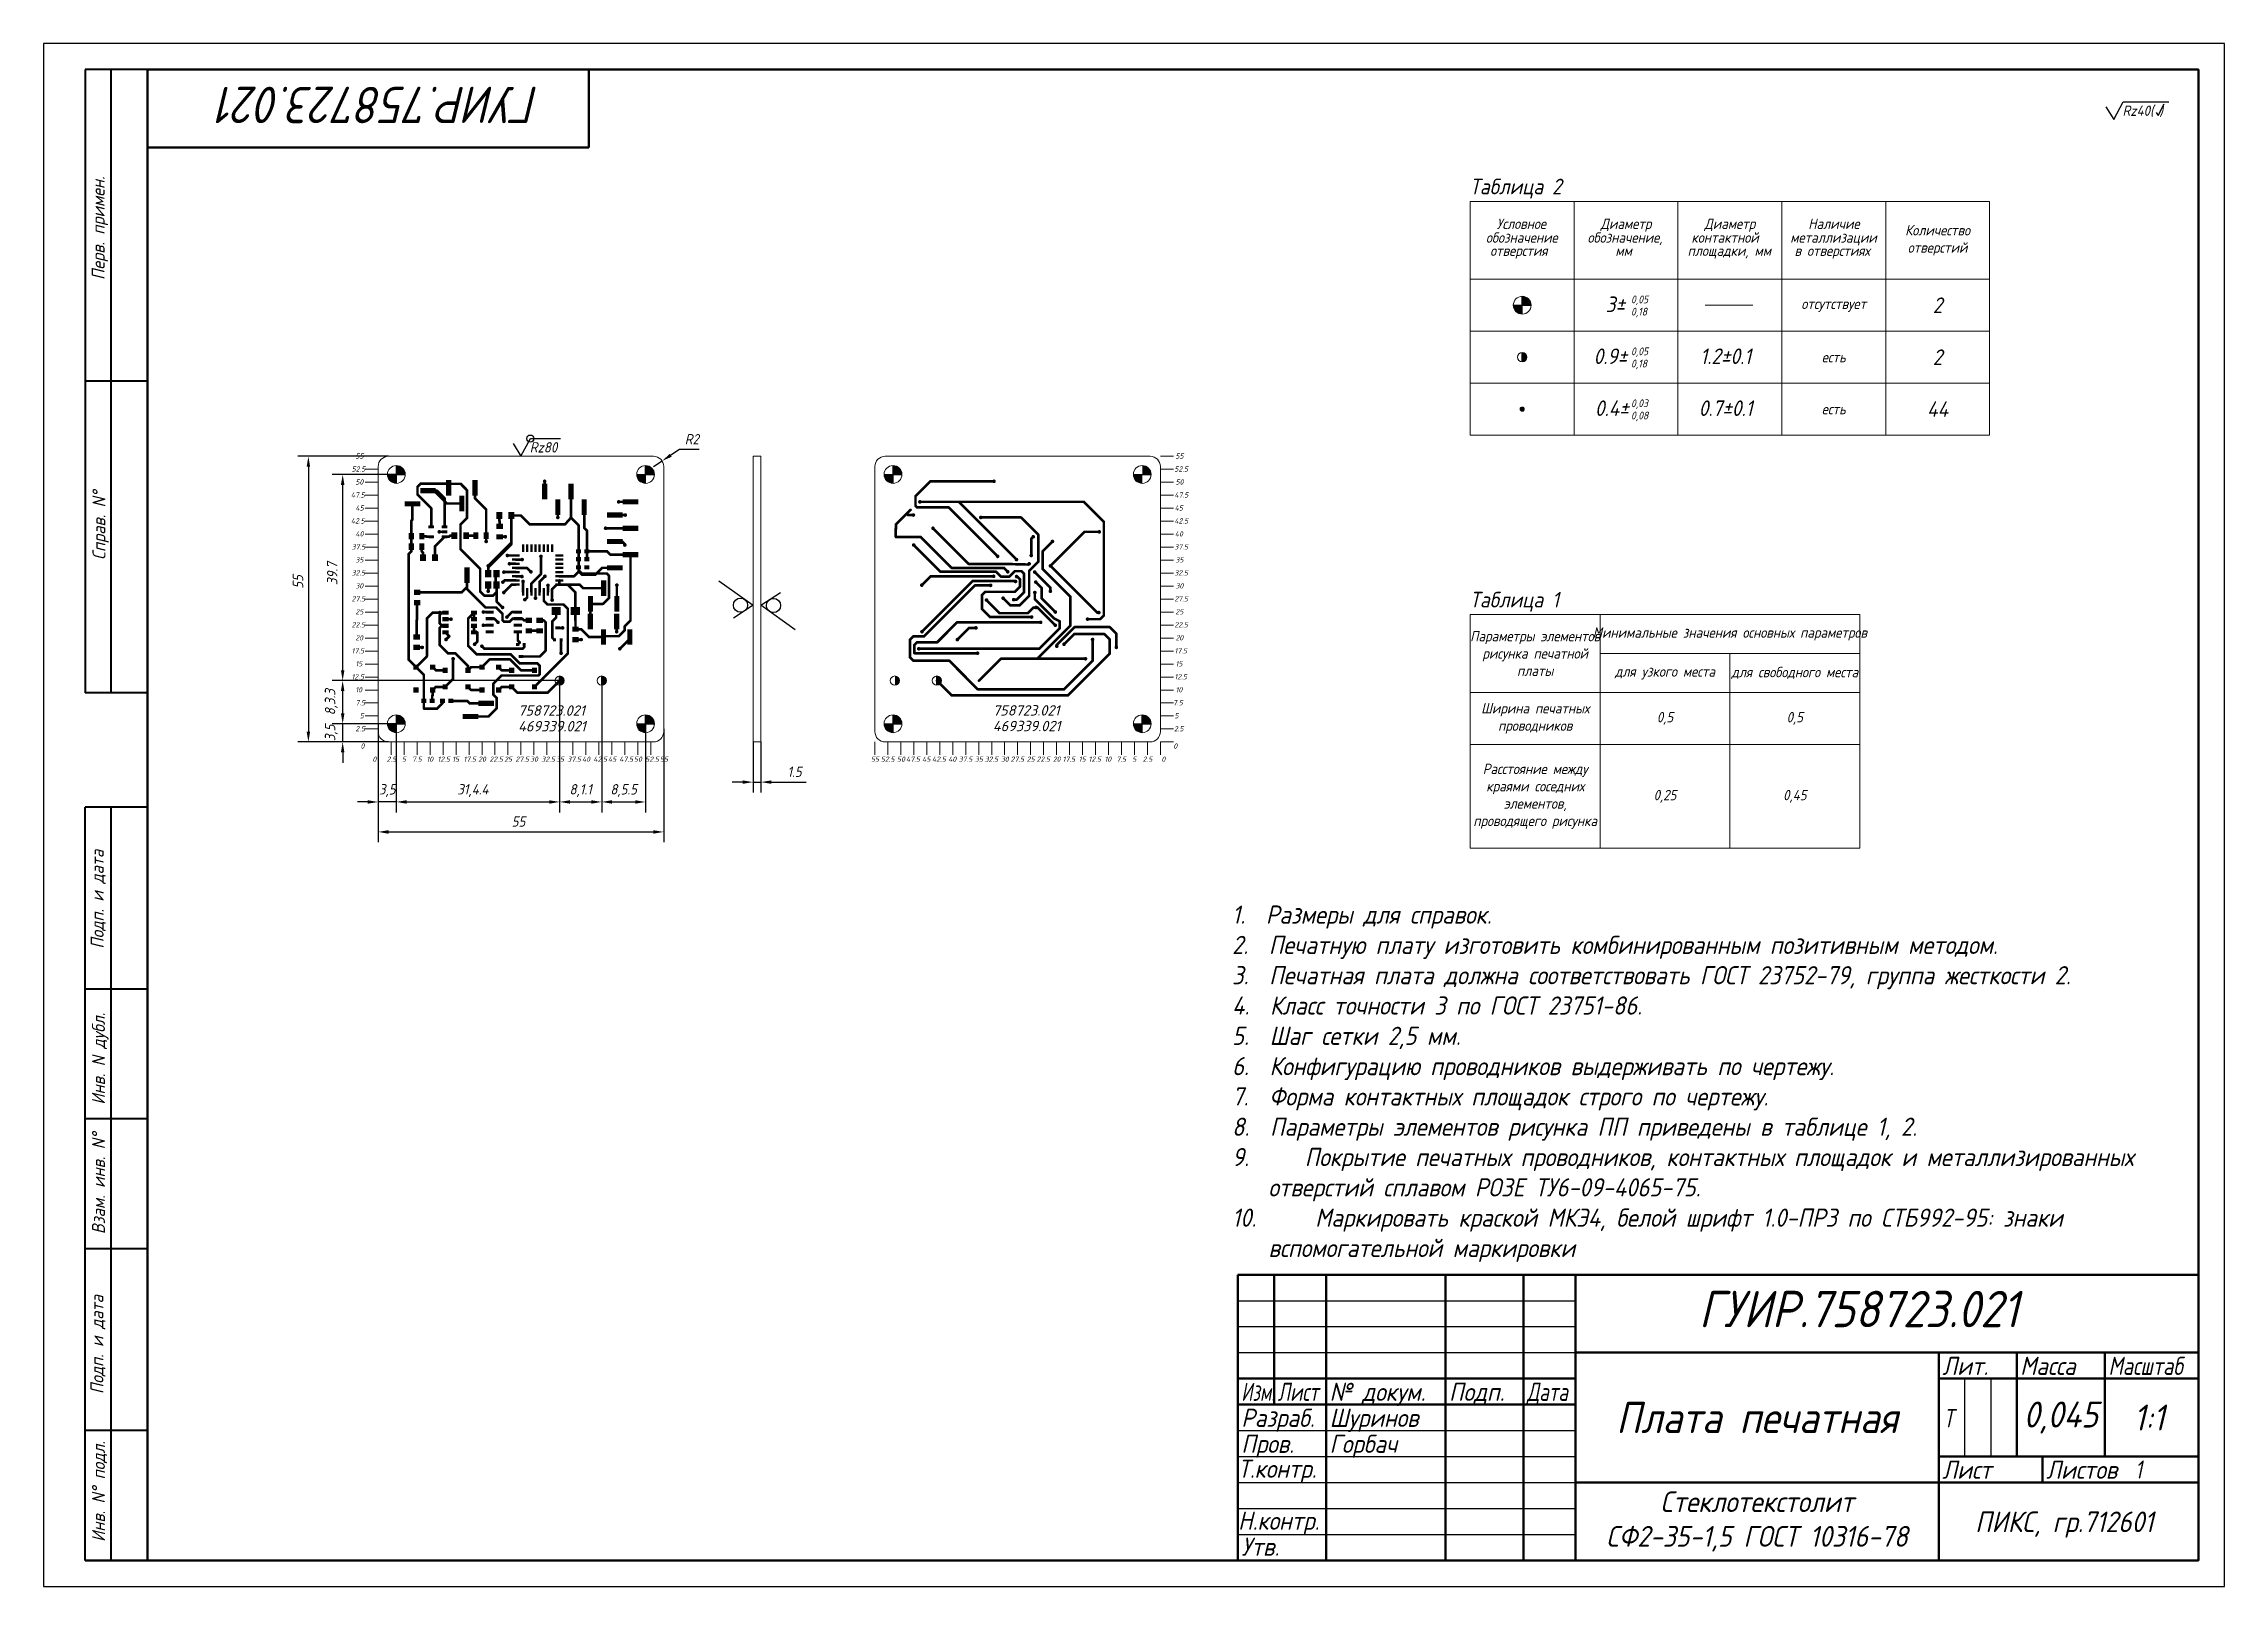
# Model space of a CAD drawing. Header units: millimetres. Extents: x -963 to 6509, y -1367 to 453.
# Drawn here: x 0 to 420, y -325.9 to -28.9 of the extents above; entities that cross this region are included whole.
import ezdxf

# ---------------------------------------------------------------- set-up
doc = ezdxf.new("R2010")
doc.units = ezdxf.units.MM
doc.header["$LTSCALE"] = 0.5
doc.layers.get('0').update_dxf_attribs({"lineweight": 60})
doc.layers.get('Defpoints').update_dxf_attribs({"color": 5})
doc.layers.add('2-штриховка', color=7, linetype='Continuous', true_color=0x00c7c7)
doc.layers.add('4-текст', color=7, linetype='Continuous', true_color=0x00ad00)
for name, color, linetype in [('3-размеры', 6, 'Continuous'), ('BottomLayer', 5, 'Continuous'), ('TopLayer', 1, 'Continuous'), ('TopPaste', 8, 'Continuous'), ('ViaHoleLayer', 16, 'Continuous')]:
    doc.layers.add(name, color=color, linetype=linetype)
doc.layers.add('Для ПП', color=30, linetype='Continuous', lineweight=20)
doc.layers.add('Основная', color=7, linetype='Continuous', lineweight=40)
doc.styles.add('5', font='isocpeui.ttf', dxfattribs={"width": 0.9, "height": 5})
doc.styles.get("Standard").update_dxf_attribs({"font": 'isocpeui.ttf', "width": 0.9})
doc.dimstyles.new('Standart', dxfattribs={"dimtxt": 5, "dimasz": 5, "dimexe": 2, "dimexo": 0, "dimgap": 1, "dimtad": 1, "dimtoh": 1, "dimdec": 1, "dimtxsty": 'Standard', "dimcen": 2.5, "dimadec": 0, "dimazin": 0, "dimtfac": 1, "dimtdec": 1, "dimtmove": 0, "dimatfit": 3, "dimldrblk": 'DOTSMALL', "dimfxl": 1, "dimarcsym": 0})

msp = doc.modelspace()

# ---------------------------------------------------------------- texts
at = {"layer": '4-текст', "color": 0, "width": 0.9}
for s, height, p in [('Rz40( )', 2, (400.378, -42.789)), ('Таблица 2', 3, (274.681, -57.887)), ('Условное', 2, (279.858, -64.556)), ('Диаметр', 2, (299.858, -64.556)), ('Диаметр', 2, (319.858, -64.556)), ('Наличие', 2, (339.858, -64.556)), ('обозначение', 2, (277.781, -67.206)), ('обозначение,', 2, (297.355, -67.206)), ('контактной', 2, (317.355, -67.206)), ('металлизации', 2, (336.392, -67.206)), ('отверстия', 2, (278.584, -69.746)), ('мм', 2, (302.717, -69.746)), ('площадки, мм', 2, (316.619, -69.746)), ('в отверстиях', 2, (337.222, -69.746)), ('3%%P', 3, (300.833, -80.563)), ('0,05', 1.5, (305.727, -78.871)), ('0,18', 1.5, (305.727, -81.229)), ('0.9%%P', 3, (298.517, -90.563)), ('0,05', 1.5, (305.727, -88.871)), ('1.2%%P0.1', 3, (319.042, -90.563)), ('0,18', 1.5, (305.727, -91.229)), ('0.4%%P', 3, (298.773, -100.563)), ('0,03', 1.5, (305.727, -98.871)), ('0,08', 1.5, (305.727, -101.229)), ('0.7%%P0.1', 3, (318.773, -100.563)), ('Rz80', 2, (93.625, -107.6)), ('Таблица 1', 3, (274.681, -137.422))]:
    msp.add_text(s, height=height, dxfattribs=at).set_placement(p)
at = {"layer": '4-текст', "width": 0.9}
for s, p in [('Перв. примен.', (11.753, -74.369)), ('Справ. N%%d', (11.908, -128.254)), ('Подп. и дата', (11.574, -203.111)), ('Инв. N дубл.', (11.818, -233.136)), ('Взам. инв. N%%d', (11.818, -258.063)), ('Подп. и дата', (11.524, -288.848)), ('Инв. N%%d подл.', (11.818, -317.314))]:
    msp.add_text(s, height=2.5, rotation=90, dxfattribs=at).set_placement(p)
at = {"layer": '4-текст', "color": 0}
for s, p in [('469339.021', (91.38, -161.29)), ('758723.021', (91.38, -158.279)), ('469339.021', (182.81, -161.251)), ('758723.021', (182.81, -158.24))]:
    msp.add_text(s, height=2, dxfattribs=at).set_placement(p)
at = {"layer": '4-текст', "color": 0, "lineweight": -3}
for s, width, p in [('Лит.', 0.9, (365.671, -285.179)), ('Масса', 0.9, (380.671, -285.179)), ('Масштаб', 0.8, (397.671, -285.179)), ('Изм.', 0.7, (230.671, -290.179)), ('Лист', 0.75, (237.671, -290.179)), ('№ докум.', 0.9, (247.671, -290.179)), ('Подп.', 0.9, (270.671, -290.179)), ('Дата', 0.75, (285.671, -290.179)), ('Разраб.', 0.9, (230.671, -295.179)), ('Шуринов', 0.9, (247.671, -295.179)), ('Пров.', 0.9, (230.671, -300.179)), ('Горбач', 0.9, (247.671, -300.179)), ('Лист', 0.9, (365.671, -305.179)), ('Листов', 0.9, (385.671, -305.179))]:
    msp.add_text(s, height=3.5, dxfattribs=dict(at, width=width)).set_placement(p)
at = {"layer": '4-текст', "color": 0, "linetype": 'Continuous', "width": 0.8}
for s, p in [('T', (365.781, -295.26)), ('1', (402.767, -305.138))]:
    msp.add_text(s, height=3.5, dxfattribs=at).set_placement(p)
at = {"layer": '4-текст', "color": 0, "linetype": 'Continuous', "lineweight": -3, "width": 0.9}
for s, p in [('Т.контр.', (230.048, -304.986)), ('Н.контр.', (230.048, -314.986)), ('Утв.', (230.719, -319.986))]:
    msp.add_text(s, height=3.5, dxfattribs=at).set_placement(p)
at = {"layer": '4-текст', "color": 0, "insert": (95.529, -44.18), "char_height": 7, "attachment_point": 1, "rotation": 180, "style": '5'}
msp.add_mtext_dynamic_manual_height_columns('ГУИР.758723.021', width=7, gutter_width=19.853, heights=[8.693], dxfattribs=at)
at = {"layer": '4-текст', "color": 0}
for s, width, insert, char_height, attachment_point in [('\\pxqc;Количество \\Pотверстий', 20, (364.768, -66.742), 2, 5), ('отсутствует', 20, (344.768, -79.242), 2, 5), ('\\pxqc;2', 20, (364.768, -79.242), 3, 5), ('\\pxqc;2', 20, (364.768, -89.242), 3, 5), ('\\pxqc;есть', 20, (344.768, -89.242), 2, 5), ('\\pxqc;есть', 20, (344.768, -99.242), 2, 5), ('\\pxqc;44', 20, (364.768, -99.242), 3, 5), ('\\pxqc;Параметры элементов рисунка печатной платы', 25, (287.268, -146.278), 2, 5), ('\\pxqc;Минимальные значения основных параметров', 50, (324.768, -142.528), 2, 5), ('\\pxqc;для узкого места', 25, (312.268, -150.028), 2, 5), ('\\pxqc;для свободного места', 25, (337.268, -150.028), 2, 5), ('\\pxqc;Ширина печатных проводников', 25, (287.268, -158.778), 2, 5), ('\\pxqc;0,5', 25, (312.268, -158.778), 2, 5), ('\\pxqc;0,5', 25, (337.268, -158.778), 2, 5), ('\\pxqc;Расстояние между краями соседних элементов, проводящего рисунка', 25, (287.268, -173.778), 2, 5), ('\\pxqc;0,25', 25, (312.268, -173.778), 2, 5), ('\\pxqc;0,45', 25, (337.268, -173.778), 2, 5), ('\\pxi-2,l2,ql;1.  Размеры для справок.\\P2.  Печатную плату изготовить комбинированным позитивным методом.\\P3.  Печатная плата должна соответствовать ГОСТ 23752-79, группа жесткости 2.\\P4.  Класс точности 3 по ГОСТ 23751-86.\\P5.  Шаг сетки 2,5 мм.\\P6.  Конфигурацию проводников выдерживать по чертежу.\\P7.  Форма контактных площадок строго по чертежу.\\P8.  Параметры элементов рисунка ПП приведены в таблице 1, 2.\\P9.^IПокрытие печатных проводников, контактных площадок и металлизированных отверстий сплавом РОЗЕ ТУ6-09-4065-75.\\P10.^I Маркировать краской МКЭ4, белой шрифт 1.0-ПР3 по СТБ992-95: знаки вспомогательной маркировки', 178.68072, (318.229, -194.804), 3.5, 2), ('\\pxqc;Плата печатная', 70, (330, -293.381), 6, 5), ('\\pxqc;0,045', 17, (388.5, -293.381), 5, 5), ('\\pxqc;1:1', 17, (405.5, -293.381), 5, 5), ('Стеклотекстолит\\P\\pxqc;СФ2-35-1,5 ГОСТ 10316-78', 70, (330, -313.381), 4, 5)]:
    msp.add_mtext_dynamic_manual_height_columns(s, width=width, gutter_width=10, heights=[0], dxfattribs=dict(at, insert=insert, char_height=char_height, attachment_point=attachment_point))
at = {"layer": '4-текст', "color": 0, "insert": (318.794, -268.99), "char_height": 7, "attachment_point": 1, "style": '5'}
msp.add_mtext_dynamic_manual_height_columns('ГУИР.758723.021', width=7, gutter_width=19.853, heights=[8.693], dxfattribs=at)
at = {"layer": '4-текст', "color": 0, "insert": (371.999, -311.466), "char_height": 3.97061, "attachment_point": 1}
msp.add_mtext('ПИКС, гр.712601', dxfattribs=at)
at = {"layer": 'Для ПП', "color": 0, "width": 0.9}
for s, p in [('55', (60.05, -108.768)), ('55', (217.974, -108.768)), ('52.5', (59.318, -111.268)), ('50', (60.05, -113.768)), ('52.5', (217.774, -111.268)), ('50', (218, -113.768)), ('47.5', (59.173, -116.268)), ('47.5', (217.779, -116.268)), ('42.5', (59.171, -121.268)), ('45', (60.05, -118.768)), ('42.5', (217.78, -121.268)), ('45', (217.833, -118.768)), ('37.5', (59.318, -126.268)), ('40', (60.05, -123.768)), ('37.5', (217.774, -126.268)), ('40', (217.859, -123.768)), ('35', (60.05, -128.768)), ('35', (217.974, -128.768)), ('32.5', (59.318, -131.268)), ('30', (60.05, -133.768)), ('32.5', (217.774, -131.268)), ('30', (218, -133.768)), ('27.5', (59.318, -136.268)), ('25', (60.05, -138.768)), ('27.5', (217.774, -136.268)), ('25', (217.974, -138.768)), ('22.5', (59.318, -141.268)), ('20', (60.05, -143.768)), ('22.5', (217.774, -141.268)), ('20', (218, -143.768)), ('17.5', (59.318, -146.268)), ('17.5', (217.795, -146.268)), ('12.5', (59.318, -151.268)), ('15', (60.05, -148.768)), ('12.5', (217.795, -151.268)), ('15', (217.995, -148.768)), ('10', (60.05, -153.768)), ('7.5', (60.05, -156.268)), ('7.5', (217.512, -156.268)), ('10', (218.021, -153.768)), ('5', (60.89, -158.768)), ('5', (217.787, -158.768)), ('2.5', (60.05, -161.268)), ('0', (61.042, -164.607)), ('0', (217.589, -164.607)), ('2.5', (217.695, -161.268)), ('0', (63.338, -167.136)), ('2.5', (66.066, -167.136)), ('5', (69.012, -167.136)), ('7.5', (70.946, -167.136)), ('10', (73.743, -167.136)), ('12.5', (75.858, -167.136)), ('15', (78.691, -167.136)), ('17.5', (80.858, -167.136)), ('20', (83.691, -167.136)), ('22.5', (85.858, -167.136)), ('25', (88.691, -167.136)), ('27.5', (90.858, -167.136)), ('30', (93.691, -167.136)), ('32.5', (95.858, -167.136)), ('35', (98.691, -167.136)), ('37.5', (100.858, -167.136)), ('40', (103.691, -167.136)), ('42.5', (105.858, -167.136)), ('45', (108.691, -167.136)), ('47.5', (110.858, -167.136)), ('50', (113.691, -167.136)), ('52.5', (115.858, -167.136)), ('55', (118.691, -167.136)), ('55', (159.333, -167.136)), ('52.5', (161.235, -167.136)), ('50', (164.359, -167.136)), ('47.5', (166.094, -167.136)), ('45', (169.192, -167.136)), ('42.5', (171.094, -167.136)), ('40', (174.218, -167.136)), ('37.5', (176.235, -167.136)), ('35', (179.333, -167.136)), ('32.5', (181.235, -167.136)), ('30', (184.359, -167.136)), ('27.5', (186.235, -167.136)), ('25', (189.333, -167.136)), ('22.5', (191.235, -167.136)), ('20', (194.359, -167.136)), ('17.5', (196.255, -167.136)), ('15', (199.354, -167.136)), ('12.5', (201.255, -167.136)), ('10', (204.328, -167.136)), ('7.5', (206.616, -167.136)), ('5', (209.665, -167.136)), ('2.5', (211.679, -167.136)), ('0', (215.292, -167.136))]:
    msp.add_text(s, height=1, dxfattribs=at).set_placement(p)

# ---------------------------------------------------------------- blocks, each defined once
blk = doc.blocks.new('*D164')
at = {"layer": '3-размеры', "color": 0, "lineweight": -2, "transparency": 16777216}
for p, q in [((122.46, -107.04), (120.78, -108.13)), ((126.23, -107.04), (122.46, -107.04)), ((117.43, -110.32), (119.11, -109.22))]:
    blk.add_line(p, q, dxfattribs=at)
at = {"layer": '3-размеры', "color": 0, "transparency": 16777216}
blk.add_solid([(120.6, -107.85), (120.96, -108.41), (119.11, -109.22)], dxfattribs=at)
at = {"layer": 'Defpoints', "color": 0, "transparency": 16777216}
for p in [(117.43, -110.32), (119.11, -109.22)]:
    blk.add_point(p, dxfattribs=at)
at = {"layer": '3-размеры', "color": 0, "transparency": 16777216, "insert": (124.84, -105.04), "char_height": 2, "attachment_point": 5}
blk.add_mtext('R2', dxfattribs=at)
blk = doc.blocks.new('_DotSmall')
at = {"color": 0, "linetype": 'ByBlock', "const_width": 0.5}
blk.add_lwpolyline([(-0.0625, 0, 1), (0.0625, 0, 1)], format="xyb", close=True, dxfattribs=at)
blk = doc.blocks.new('*D163')
at = {"layer": '3-размеры', "color": 0, "lineweight": -2, "transparency": 16777216}
for p, q in [((136.64, -163.32), (136.64, -173.05)), ((138.14, -163.32), (138.14, -173.05)), ((134.64, -171.05), (132.64, -171.05)), ((136.64, -171.05), (138.14, -171.05)), ((140.14, -171.05), (146.83, -171.05))]:
    blk.add_line(p, q, dxfattribs=at)
at = {"layer": '3-размеры', "color": 0, "transparency": 16777216}
for points in [[(134.64, -170.72), (134.64, -171.38), (136.64, -171.05)], [(140.14, -170.72), (140.14, -171.38), (138.14, -171.05)]]:
    blk.add_solid(points, dxfattribs=at)
at = {"layer": 'Defpoints', "color": 0, "transparency": 16777216}
for p in [(136.64, -163.32), (138.14, -163.32), (138.14, -171.05)]:
    blk.add_point(p, dxfattribs=at)
at = {"layer": '3-размеры', "color": 0, "transparency": 16777216, "insert": (144.62, -169.05), "char_height": 2, "attachment_point": 5}
blk.add_mtext('1.5', dxfattribs=at)
blk = doc.blocks.new('*D165')
at = {"layer": '3-размеры', "color": 0, "lineweight": -2, "transparency": 16777216}
for p, q in [((64.43, -160.82), (64.43, -182.64)), ((119.43, -160.82), (119.43, -182.64)), ((66.43, -180.64), (117.43, -180.64))]:
    blk.add_line(p, q, dxfattribs=at)
at = {"layer": '3-размеры', "color": 0, "transparency": 16777216}
for points in [[(66.43, -180.31), (66.43, -180.98), (64.43, -180.64)], [(117.43, -180.31), (117.43, -180.98), (119.43, -180.64)]]:
    blk.add_solid(points, dxfattribs=at)
at = {"layer": 'Defpoints', "color": 0, "transparency": 16777216}
for p in [(64.43, -160.82), (119.43, -160.82), (119.43, -180.64)]:
    blk.add_point(p, dxfattribs=at)
at = {"layer": '3-размеры', "color": 0, "transparency": 16777216, "insert": (91.45, -178.64), "char_height": 2, "attachment_point": 5}
blk.add_mtext('55', dxfattribs=at)
blk = doc.blocks.new('*D166')
at = {"layer": '3-размеры', "color": 0, "lineweight": -2, "transparency": 16777216}
for p, q in [((66.43, -108.32), (48.99, -108.32)), ((50.99, -110.32), (50.99, -161.32)), ((66.43, -163.32), (48.99, -163.32))]:
    blk.add_line(p, q, dxfattribs=at)
at = {"layer": '3-размеры', "color": 0, "transparency": 16777216}
for points in [[(50.66, -110.32), (51.33, -110.32), (50.99, -108.32)], [(50.66, -161.32), (51.33, -161.32), (50.99, -163.32)]]:
    blk.add_solid(points, dxfattribs=at)
at = {"layer": 'Defpoints', "color": 0, "transparency": 16777216}
for p in [(66.43, -108.32), (50.99, -163.32), (66.43, -163.32)]:
    blk.add_point(p, dxfattribs=at)
at = {"layer": '3-размеры', "color": 0, "transparency": 16777216, "insert": (48.99, -132.5), "char_height": 2, "attachment_point": 5, "rotation": 90}
blk.add_mtext('55', dxfattribs=at)
blk = doc.blocks.new('*D167')
at = {"layer": '3-размеры', "color": 0, "lineweight": -2, "transparency": 16777216}
for p, q in [((64.43, -159.82), (64.43, -176.87)), ((67.93, -159.82), (67.93, -176.87)), ((62.43, -174.87), (60.43, -174.87)), ((67.93, -174.87), (64.43, -174.87)), ((69.93, -174.87), (71.93, -174.87))]:
    blk.add_line(p, q, dxfattribs=at)
at = {"layer": '3-размеры', "color": 0, "transparency": 16777216}
for points in [[(62.43, -174.54), (62.43, -175.2), (64.43, -174.87)], [(69.93, -174.54), (69.93, -175.2), (67.93, -174.87)]]:
    blk.add_solid(points, dxfattribs=at)
at = {"layer": 'Defpoints', "color": 0, "transparency": 16777216}
for p in [(64.43, -159.82), (67.93, -159.82), (64.43, -174.87)]:
    blk.add_point(p, dxfattribs=at)
at = {"layer": '3-размеры', "color": 0, "transparency": 16777216, "insert": (66.18, -172.67), "char_height": 2, "attachment_point": 5}
blk.add_mtext('3,5', dxfattribs=at)
blk = doc.blocks.new('*D168')
at = {"layer": '3-размеры', "color": 0, "lineweight": -2, "transparency": 16777216}
for p, q in [((99.38, -151.52), (99.38, -176.87)), ((67.93, -159.82), (67.93, -176.87)), ((69.93, -174.87), (97.38, -174.87))]:
    blk.add_line(p, q, dxfattribs=at)
at = {"layer": '3-размеры', "color": 0, "transparency": 16777216}
for points in [[(69.93, -174.54), (69.93, -175.2), (67.93, -174.87)], [(97.38, -174.54), (97.38, -175.2), (99.38, -174.87)]]:
    blk.add_solid(points, dxfattribs=at)
at = {"layer": 'Defpoints', "color": 0, "transparency": 16777216}
for p in [(99.38, -151.52), (67.93, -159.82), (99.38, -174.87)]:
    blk.add_point(p, dxfattribs=at)
at = {"layer": '3-размеры', "color": 0, "transparency": 16777216, "insert": (82.67, -172.67), "char_height": 2, "attachment_point": 5}
blk.add_mtext('31,4.4', dxfattribs=at)
blk = doc.blocks.new('*D169')
at = {"layer": '3-размеры', "color": 0, "lineweight": -2, "transparency": 16777216}
for p, q in [((99.38, -151.52), (99.38, -176.87)), ((107.48, -151.52), (107.48, -176.87)), ((101.38, -174.87), (105.48, -174.87))]:
    blk.add_line(p, q, dxfattribs=at)
at = {"layer": '3-размеры', "color": 0, "transparency": 16777216}
for points in [[(101.38, -174.54), (101.38, -175.2), (99.38, -174.87)], [(105.48, -174.54), (105.48, -175.2), (107.48, -174.87)]]:
    blk.add_solid(points, dxfattribs=at)
at = {"layer": 'Defpoints', "color": 0, "transparency": 16777216}
for p in [(99.38, -151.52), (107.48, -151.52), (107.48, -174.87)]:
    blk.add_point(p, dxfattribs=at)
at = {"layer": '3-размеры', "color": 0, "transparency": 16777216, "insert": (103.43, -172.67), "char_height": 2, "width": 1.1973, "attachment_point": 5}
blk.add_mtext('8,1.1', dxfattribs=at)
blk = doc.blocks.new('*D170')
at = {"layer": '3-размеры', "color": 0, "lineweight": -2, "transparency": 16777216}
for p, q in [((107.48, -151.52), (107.48, -176.87)), ((115.93, -159.82), (115.93, -176.87)), ((109.48, -174.87), (113.93, -174.87))]:
    blk.add_line(p, q, dxfattribs=at)
at = {"layer": '3-размеры', "color": 0, "transparency": 16777216}
for points in [[(109.48, -174.54), (109.48, -175.2), (107.48, -174.87)], [(113.93, -174.54), (113.93, -175.2), (115.93, -174.87)]]:
    blk.add_solid(points, dxfattribs=at)
at = {"layer": 'Defpoints', "color": 0, "transparency": 16777216}
for p in [(107.48, -151.52), (115.93, -159.82), (115.93, -174.87)]:
    blk.add_point(p, dxfattribs=at)
at = {"layer": '3-размеры', "color": 0, "transparency": 16777216, "insert": (111.71, -172.67), "char_height": 2, "attachment_point": 5}
blk.add_mtext('8,5.5', dxfattribs=at)
blk = doc.blocks.new('*D171')
at = {"layer": '3-размеры', "color": 0, "lineweight": -2, "transparency": 16777216}
for p, q in [((57.6, -157.82), (57.6, -155.82)), ((67.93, -159.82), (55.6, -159.82)), ((64.43, -163.32), (55.6, -163.32)), ((57.6, -163.32), (57.6, -159.82)), ((57.6, -165.32), (57.6, -167.32))]:
    blk.add_line(p, q, dxfattribs=at)
at = {"layer": '3-размеры', "color": 0, "transparency": 16777216}
for points in [[(57.26, -157.82), (57.93, -157.82), (57.6, -159.82)], [(57.26, -165.32), (57.93, -165.32), (57.6, -163.32)]]:
    blk.add_solid(points, dxfattribs=at)
at = {"layer": 'Defpoints', "color": 0, "transparency": 16777216}
for p in [(57.6, -159.82), (64.43, -163.32), (67.93, -159.82)]:
    blk.add_point(p, dxfattribs=at)
at = {"layer": '3-размеры', "color": 0, "transparency": 16777216, "insert": (55.4, -161.57), "char_height": 2, "attachment_point": 5, "rotation": 90}
blk.add_mtext('3,5', dxfattribs=at)
blk = doc.blocks.new('*D172')
at = {"layer": '3-размеры', "color": 0, "lineweight": -2, "transparency": 16777216}
for p, q in [((99.38, -151.52), (55.6, -151.52)), ((57.6, -157.82), (57.6, -153.52)), ((67.93, -159.82), (55.6, -159.82))]:
    blk.add_line(p, q, dxfattribs=at)
at = {"layer": '3-размеры', "color": 0, "transparency": 16777216}
for points in [[(57.26, -153.52), (57.93, -153.52), (57.6, -151.52)], [(57.26, -157.82), (57.93, -157.82), (57.6, -159.82)]]:
    blk.add_solid(points, dxfattribs=at)
at = {"layer": 'Defpoints', "color": 0, "transparency": 16777216}
for p in [(57.6, -151.52), (99.38, -151.52), (67.93, -159.82)]:
    blk.add_point(p, dxfattribs=at)
at = {"layer": '3-размеры', "color": 0, "transparency": 16777216, "insert": (55.4, -155.67), "char_height": 2, "attachment_point": 5, "rotation": 90}
blk.add_mtext('8,3.3', dxfattribs=at)
blk = doc.blocks.new('*D173')
at = {"layer": '3-размеры', "color": 0, "lineweight": -2, "transparency": 16777216}
for p, q in [((67.93, -111.82), (55.6, -111.82)), ((57.6, -149.52), (57.6, -113.82)), ((99.38, -151.52), (55.6, -151.52))]:
    blk.add_line(p, q, dxfattribs=at)
at = {"layer": '3-размеры', "color": 0, "transparency": 16777216}
for points in [[(57.26, -113.82), (57.93, -113.82), (57.6, -111.82)], [(57.26, -149.52), (57.93, -149.52), (57.6, -151.52)]]:
    blk.add_solid(points, dxfattribs=at)
at = {"layer": 'Defpoints', "color": 0, "transparency": 16777216}
for p in [(57.6, -111.82), (67.93, -111.82), (99.38, -151.52)]:
    blk.add_point(p, dxfattribs=at)
at = {"layer": '3-размеры', "color": 0, "transparency": 16777216, "insert": (55.58, -130.92), "char_height": 2, "attachment_point": 5, "rotation": 90}
blk.add_mtext('39.7', dxfattribs=at)

# ---------------------------------------------------------------- dimensions: what is measured, and where the dimension line sits
at = {"layer": '3-размеры', "color": 0}
dim = msp.add_radius_dim(center=(117.433, -110.317), mpoint=(119.107, -109.223), dimstyle='Standart', override={"dimtxt": 2, "dimasz": 2}, dxfattribs=at)
dim.commit()
dim.dimension.update_dxf_attribs({"geometry": '*D164', "text_midpoint": (124.841, -105.035)})
dim = msp.add_linear_dim(base=(50.994, -163.317), p1=(66.433, -108.317), p2=(66.433, -163.317), angle=90, dimstyle='Standart', override={"dimtxt": 2, "dimasz": 2}, dxfattribs=at)
dim.commit()
dim.dimension.update_dxf_attribs({"geometry": '*D166', "text_midpoint": (50.994, -132.496), "dimtype": 160})
for base, p1, p2, text, picture, middle in [((57.598, -111.817), (99.383, -151.517), (67.933, -111.817), '39.7', '*D173', (57.598, -130.917)), ((57.598, -151.517), (67.933, -159.817), (99.383, -151.517), '<>.3', '*D172', (57.598, -155.667)), ((57.598, -159.817), (64.433, -163.317), (67.933, -159.817), '3,5', '*D171', (57.598, -161.567))]:
    dim = msp.add_linear_dim(base=base, p1=p1, p2=p2, angle=90, text=text, dimstyle='Standart', override={"dimtxt": 2, "dimasz": 2}, dxfattribs=at)
    dim.commit()
    dim.dimension.update_dxf_attribs({"geometry": picture, "text_midpoint": middle, "dimtype": 160})
for base, p1, p2, text, picture, middle in [((99.38288, -174.86878), (67.9329, -159.81683), (99.38288, -151.51685), '<>.4', '*D168', (82.67078, -174.86878)), ((107.483, -174.869), (99.383, -151.517), (107.483, -151.517), '<>.1', '*D169', (103.433, -174.869)), ((115.9329, -174.86878), (107.48289, -151.51685), (115.9329, -159.81683), '<>.5', '*D170', (111.7079, -174.86878)), ((64.433, -174.869), (67.933, -159.817), (64.433, -159.817), '3,5', '*D167', (66.183, -174.869)), ((138.142, -171.05), (136.642, -163.317), (138.142, -163.317), '1.5', '*D163', (144.618, -171.05))]:
    dim = msp.add_linear_dim(base=base, p1=p1, p2=p2, text=text, dimstyle='Standart', override={"dimtxt": 2, "dimasz": 2}, dxfattribs=at)
    dim.commit()
    dim.dimension.update_dxf_attribs({"geometry": picture, "text_midpoint": middle, "dimtype": 160})
dim = msp.add_linear_dim(base=(119.433, -180.643), p1=(64.433, -160.817), p2=(119.433, -160.817), dimstyle='Standart', override={"dimtxt": 2, "dimasz": 2}, dxfattribs=at)
dim.commit()
dim.dimension.update_dxf_attribs({"geometry": '*D165', "text_midpoint": (91.449, -180.643), "dimtype": 160})

# ---------------------------------------------------------------- hatches: boundary and pattern name
at = {"layer": '2-штриховка'}
h = msp.add_hatch(color=0, dxfattribs=at)
h.dxf.hatch_style = 1
h.paths.add_polyline_path([(284.768, -77.528), (284.768, -79.242), (286.482, -79.242, 0.4142136)])
h.paths.add_polyline_path([(284.768, -80.956), (284.768, -79.242), (283.054, -79.242, 0.4142136)])
h = msp.add_hatch(color=0, dxfattribs=at)
h.dxf.hatch_style = 1
h.paths.add_polyline_path([(284.768, -88.342), (284.768, -90.142, 0.4142136), (285.668, -89.242, 0.4142136)])
h = msp.add_hatch(color=0, dxfattribs=at)
h.dxf.hatch_style = 1
h.paths.add_polyline_path([(284.368, -99.242, 1), (285.168, -99.242, 1)])
h = msp.add_hatch(color=0, dxfattribs=at)
h.dxf.hatch_style = 1
h.paths.add_polyline_path([(67.933, -110.103), (67.933, -111.817), (69.647, -111.817, 0.4142136)])
h.paths.add_polyline_path([(67.933, -113.531), (67.933, -111.817), (66.219, -111.817, 0.4142136)])
h = msp.add_hatch(color=0, dxfattribs=at)
h.dxf.hatch_style = 1
h.paths.add_polyline_path([(115.933, -110.103), (115.933, -111.817), (117.647, -111.817, 0.4142136)])
h.paths.add_polyline_path([(115.933, -113.531), (115.933, -111.817), (114.219, -111.817, 0.4142136)])
h = msp.add_hatch(color=0, dxfattribs=at)
h.dxf.hatch_style = 1
h.paths.add_polyline_path([(163.591, -110.103), (163.591, -111.817), (165.305, -111.817, 0.4142136)])
h.paths.add_polyline_path([(163.591, -113.531), (163.591, -111.817), (161.877, -111.817, 0.4142136)])
h = msp.add_hatch(color=0, dxfattribs=at)
h.dxf.hatch_style = 1
h.paths.add_polyline_path([(211.591, -110.103), (211.591, -111.817), (213.305, -111.817, 0.4142136)])
h.paths.add_polyline_path([(211.591, -113.531), (211.591, -111.817), (209.877, -111.817, 0.4142136)])
h = msp.add_hatch(color=0, dxfattribs=at)
h.dxf.hatch_style = 1
h.paths.add_polyline_path([(99.383, -150.617), (99.383, -152.417, 0.4142136), (100.283, -151.517, 0.4142136)])
h = msp.add_hatch(color=0, dxfattribs=at)
h.dxf.hatch_style = 1
h.paths.add_polyline_path([(107.483, -150.617), (107.483, -152.417, 0.4142136), (108.383, -151.517, 0.4142136)])
h = msp.add_hatch(color=0, dxfattribs=at)
h.dxf.hatch_style = 1
h.paths.add_polyline_path([(163.941, -150.617), (163.941, -152.417, 0.4142136), (164.841, -151.517, 0.4142136)])
h = msp.add_hatch(color=0, dxfattribs=at)
h.dxf.hatch_style = 1
h.paths.add_polyline_path([(172.041, -150.617), (172.041, -152.417, 0.4142136), (172.941, -151.517, 0.4142136)])
h = msp.add_hatch(color=0, dxfattribs=at)
h.dxf.hatch_style = 1
h.paths.add_polyline_path([(67.933, -158.103), (67.933, -159.817), (69.647, -159.817, 0.4142136)])
h.paths.add_polyline_path([(67.933, -161.531), (67.933, -159.817), (66.219, -159.817, 0.4142136)])
h = msp.add_hatch(color=0, dxfattribs=at)
h.dxf.hatch_style = 1
h.paths.add_polyline_path([(115.933, -158.103), (115.933, -159.817), (117.647, -159.817, 0.4142136)])
h.paths.add_polyline_path([(115.933, -161.531), (115.933, -159.817), (114.219, -159.817, 0.4142136)])
h = msp.add_hatch(color=0, dxfattribs=at)
h.dxf.hatch_style = 1
h.paths.add_polyline_path([(163.591, -158.103), (163.591, -159.817), (165.305, -159.817, 0.4142136)])
h.paths.add_polyline_path([(163.591, -161.531), (163.591, -159.817), (161.877, -159.817, 0.4142136)])
h = msp.add_hatch(color=0, dxfattribs=at)
h.dxf.hatch_style = 1
h.paths.add_polyline_path([(211.591, -158.103), (211.591, -159.817), (213.305, -159.817, 0.4142136)])
h.paths.add_polyline_path([(211.591, -161.531), (211.591, -159.817), (209.877, -159.817, 0.4142136)])

# ---------------------------------------------------------------- linework, layer by layer
at = {"color": 0}
for p, q in [((105, -48.881), (105, -33.881)), ((20, -48.881), (105, -48.881)), ((365, -280.881), (365, -285.881))]:
    msp.add_line(p, q, dxfattribs=at)
at = {"color": 0, "lineweight": 60}
for p, q in [((415, -265.881), (230, -265.881)), ((230, -320.881), (230, -265.881)), ((237, -265.881), (237, -290.881)), ((247, -320.881), (247, -265.881)), ((270, -265.881), (270, -320.881)), ((285, -320.881), (285, -265.881)), ((295, -265.881), (295, -320.881)), ((295, -280.881), (415, -280.881)), ((365, -320.881), (365, -280.881)), ((380, -280.881), (380, -300.881)), ((397, -300.881), (397, -280.881)), ((230, -285.881), (295, -285.881)), ((365, -285.881), (415, -285.881)), ((230, -290.881), (295, -290.881)), ((365, -300.881), (415, -300.881)), ((385, -305.881), (385, -300.881)), ((295, -305.881), (415, -305.881))]:
    msp.add_line(p, q, dxfattribs=at)
at = {"color": 0, "lineweight": -3}
for p, q in [((230, -270.881), (295, -270.881)), ((230, -275.881), (295, -275.881)), ((230, -280.881), (295, -280.881)), ((370, -300.881), (370, -285.881)), ((375, -285.881), (375, -300.881)), ((230, -295.881), (295, -295.881)), ((230, -300.881), (295, -300.881)), ((230, -305.881), (295, -305.881)), ((230, -310.881), (295, -310.881)), ((230, -315.881), (295, -315.881))]:
    msp.add_line(p, q, dxfattribs=at)
msp.add_line((8, -320.881), (20, -320.881))
at = {"color": 0, "lineweight": 60}
msp.add_lwpolyline([(20, -320.881), (415, -320.881), (415, -33.881), (20, -33.881)], close=True, dxfattribs=at)
at = {"layer": '3-размеры', "color": 0}
for p, q in [((397.16, -41.044), (398.686, -43.505)), ((398.686, -43.505), (400.492, -40.11)), ((400.492, -40.11), (409.288, -40.11)), ((407.248, -42.729), (408.409, -40.491)), ((406.893, -42.148), (407.248, -42.729)), ((91.933, -108.317), (93.739, -104.922)), ((93.739, -104.922), (99.576, -104.922)), ((90.407, -105.856), (91.933, -108.317)), ((130.04, -132.331), (136.642, -137.017)), ((136.642, -137.017), (132.885, -139.496)), ((138.142, -137.017), (141.898, -134.538)), ((144.743, -141.703), (138.142, -137.017))]:
    msp.add_line(p, q, dxfattribs=at)
for centre, radius in [((93.739, -104.922), 0.689), ((134.217, -136.976), 1.37), ((140.566, -137.058), 1.37)]:
    msp.add_circle(centre, radius, dxfattribs=at)
at = {"layer": '4-текст', "color": 0}
for p, q in [((283.054, -79.242), (286.482, -79.242)), ((284.768, -80.956), (284.768, -77.528)), ((284.768, -90.142), (284.768, -88.342)), ((66.219, -111.817), (69.647, -111.817)), ((67.933, -113.531), (67.933, -110.103)), ((114.219, -111.817), (117.647, -111.817)), ((115.933, -113.531), (115.933, -110.103)), ((161.877, -111.817), (165.305, -111.817)), ((163.591, -113.531), (163.591, -110.103)), ((209.877, -111.817), (213.305, -111.817)), ((99.383, -152.417), (99.383, -150.617)), ((107.483, -152.417), (107.483, -150.617)), ((172.041, -152.417), (172.041, -150.617)), ((67.933, -161.531), (67.933, -158.103)), ((115.933, -161.531), (115.933, -158.103)), ((163.591, -161.531), (163.591, -158.103)), ((211.591, -161.531), (211.591, -158.103)), ((66.219, -159.817), (69.647, -159.817)), ((114.219, -159.817), (117.647, -159.817)), ((161.877, -159.817), (165.305, -159.817)), ((209.877, -159.817), (213.305, -159.817))]:
    msp.add_line(p, q, dxfattribs=at)
at = {"layer": 'BottomLayer', "color": 0, "const_width": 0.5}
for points in [[(170.759, -113.139), (167.914, -115.984)], [(183.027, -113.139), (170.759, -113.139)], [(167.914, -117.864), (167.914, -115.984)], [(176.244, -117.097), (168.773, -117.097)], [(187.364, -128.217), (176.244, -117.097)], [(200.319, -117.097), (176.244, -117.097)], [(204.185, -120.963), (200.319, -117.097)], [(166.972, -118.637), (164.147, -121.461)], [(164.147, -122.35), (164.147, -121.461)], [(167.508, -119.637), (166.472, -119.637)], [(168.219, -118.169), (167.914, -117.864)], [(174.315, -118.169), (168.219, -118.169)], [(183.738, -127.592), (174.315, -118.169)], [(188.234, -120.099), (180.49, -120.099)], [(191.587, -123.452), (188.234, -120.099)], [(204.185, -138.971), (204.185, -120.963)], [(164.147, -122.35), (164.091, -122.294)], [(164.091, -123.717), (164.091, -122.294)], [(168.905, -123.858), (164.155, -123.858)], [(172.73, -130.559), (167.579, -125.408)], [(174.852, -129.805), (168.905, -123.858)], [(178.162, -129.051), (171.287, -122.177)], [(190.596, -123.817), (190.215, -124.198)], [(190.215, -127.417), (190.215, -124.198)], [(191.587, -128.608), (191.587, -123.452)], [(194.291, -124.722), (192.388, -126.624)], [(200.453, -122.867), (193.898, -129.421)], [(203.318, -122.867), (200.453, -122.867)], [(184.919, -129.805), (174.852, -129.805)], [(185.337, -129.051), (178.162, -129.051)], [(185.673, -130.559), (184.919, -129.805)], [(189.657, -129.166), (185.337, -129.051)], [(187.04, -130.437), (185.999, -131.478)], [(188.31, -130.437), (187.04, -130.437)], [(188.818, -130.945), (188.31, -130.437)], [(189.809, -129.014), (189.657, -129.166)], [(191.587, -128.608), (189.809, -130.386)], [(189.809, -135.196), (189.809, -130.386)], [(192.388, -130.019), (192.388, -126.624)], [(197.759, -135.39), (192.388, -130.019)], [(202.89, -138.412), (193.898, -129.421)], [(170.822, -131.427), (169.12, -133.129)], [(178.938, -132.316), (169.159, -142.095)], [(179.37, -133.18), (169.578, -142.972)], [(182.976, -131.427), (170.822, -131.427)], [(183.454, -130.559), (172.73, -130.559)], [(187.089, -132.316), (178.938, -132.316)], [(182.391, -133.18), (179.37, -133.18)], [(181.3, -134.425), (180.716, -135.009)], [(187.015, -134.425), (181.3, -134.425)], [(184.373, -131.478), (183.454, -130.559)], [(185.999, -131.478), (184.373, -131.478)], [(188.056, -133.383), (187.015, -134.425)], [(187.191, -132.418), (187.089, -132.316)], [(187.523, -131.478), (187.396, -131.478)], [(188.818, -134.501), (187.396, -135.923)], [(188.056, -132.012), (187.523, -131.478)], [(188.056, -133.383), (188.056, -132.012)], [(188.818, -134.501), (188.818, -130.945)], [(193.891, -133.63), (190.878, -130.617)], [(190.901, -135.847), (190.901, -134.552)], [(192.217, -133.683), (191.079, -132.545)], [(192.217, -135.691), (192.217, -133.683)], [(193.891, -134.298), (193.891, -133.63)], [(180.716, -137.701), (180.716, -135.009)], [(182.29, -139.276), (180.716, -137.701)], [(184.113, -138.522), (181.591, -135.999)], [(189.528, -138.522), (184.113, -138.522)], [(186.188, -137.041), (184.791, -135.644)], [(187.964, -137.041), (186.188, -137.041)], [(187.396, -135.923), (186.837, -135.923)], [(189.809, -135.196), (187.964, -137.041)], [(190.603, -137.447), (189.528, -138.522)], [(191.435, -137.447), (190.603, -137.447)], [(194.581, -139.528), (190.901, -135.847)], [(191.409, -137.422), (191.13, -137.422)], [(191.435, -137.447), (191.409, -137.422)], [(194.838, -140.851), (191.435, -137.447)], [(194.838, -138.312), (192.217, -135.691)], [(197.759, -140.919), (197.759, -135.39)], [(203.22, -138.412), (202.89, -138.412)], [(167.529, -142.972), (166.856, -143.645)], [(169.578, -142.972), (167.529, -142.972)], [(175.94, -140.292), (172.105, -144.127)], [(192.019, -140.292), (175.94, -140.292)], [(178.252, -141.359), (175.991, -143.619)], [(179.565, -141.359), (178.252, -141.359)], [(190.292, -139.276), (182.29, -139.276)], [(197.759, -140.919), (191.375, -147.302)], [(195.702, -141.41), (191.739, -145.372)], [(195.702, -140.086), (194.581, -139.528)], [(198.538, -141.206), (195.118, -144.626)], [(195.702, -141.41), (195.702, -140.086)], [(198.47, -142.553), (196.515, -144.508)], [(204.287, -142.553), (198.47, -142.553)], [(205.303, -141.206), (198.538, -141.206)], [(203.474, -139.682), (201.061, -139.682)], [(204.185, -138.971), (203.474, -139.682)], [(205.303, -143.569), (204.287, -142.553)], [(206.598, -142.502), (205.303, -141.206)], [(206.598, -145.118), (206.598, -142.502)], [(166.856, -147.019), (166.856, -143.645)], [(167.52, -147.683), (166.856, -147.019)], [(168.219, -144.127), (167.691, -144.655)], [(167.691, -146.216), (167.691, -144.655)], [(167.711, -146.236), (167.691, -146.216)], [(179.866, -146.236), (167.711, -146.236)], [(172.105, -144.127), (168.219, -144.127)], [(191.739, -145.372), (168.551, -145.372)], [(195.118, -144.889), (195.118, -144.626)], [(205.303, -146.337), (197.302, -154.338)], [(202.026, -147.709), (202.026, -143.594)], [(205.303, -146.337), (205.303, -143.569)], [(174.417, -147.683), (167.52, -147.683)], [(179.903, -153.17), (174.417, -147.683)], [(184.355, -147.302), (180.141, -151.517)], [(191.375, -147.302), (184.355, -147.302)], [(200.655, -147.302), (191.375, -147.302)], [(202.026, -147.709), (196.565, -153.17)], [(174.862, -154.338), (172.041, -151.517)], [(197.302, -154.338), (174.862, -154.338)], [(196.565, -153.17), (179.903, -153.17)]]:
    msp.add_lwpolyline(points, dxfattribs=at)
at = {"layer": 'BottomLayer', "color": 0}
for points, const_width in [([(170.884, -113.139, -1), (170.634, -113.139, -1)], 0.25), ([(170.884, -113.139, -1), (170.634, -113.139, -1)], 0.25), ([(183.202, -113.139, -1), (182.852, -113.139, -1)], 0.35), ([(183.152, -113.139, -1), (182.902, -113.139, -1)], 0.25), ([(168.039, -115.984, -1), (167.789, -115.984, -1)], 0.25), ([(168.039, -115.984, -1), (167.789, -115.984, -1)], 0.25), ([(168.948, -117.097, -1), (168.598, -117.097, -1)], 0.35), ([(168.898, -117.097, -1), (168.648, -117.097, -1)], 0.25), ([(176.369, -117.097, -1), (176.119, -117.097, -1)], 0.25), ([(176.369, -117.097, -1), (176.119, -117.097, -1)], 0.25), ([(176.369, -117.097, -1), (176.119, -117.097, -1)], 0.25), ([(200.444, -117.097, -1), (200.194, -117.097, -1)], 0.25), ([(200.444, -117.097, -1), (200.194, -117.097, -1)], 0.25), ([(164.272, -121.461, -1), (164.022, -121.461, -1)], 0.25), ([(164.272, -121.461, -1), (164.022, -121.461, -1)], 0.25), ([(166.597, -119.637, -1), (166.347, -119.637, -1)], 0.25), ([(167.097, -118.637, -1), (166.847, -118.637, -1)], 0.25), ([(167.683, -119.637, -1), (167.333, -119.637, -1)], 0.35), ([(167.633, -119.637, -1), (167.383, -119.637, -1)], 0.25), ([(168.039, -117.864, -1), (167.789, -117.864, -1)], 0.25), ([(168.039, -117.864, -1), (167.789, -117.864, -1)], 0.25), ([(168.344, -118.169, -1), (168.094, -118.169, -1)], 0.25), ([(168.344, -118.169, -1), (168.094, -118.169, -1)], 0.25), ([(174.44, -118.169, -1), (174.19, -118.169, -1)], 0.25), ([(174.44, -118.169, -1), (174.19, -118.169, -1)], 0.25), ([(180.665, -120.099, -1), (180.315, -120.099, -1)], 0.35), ([(180.615, -120.099, -1), (180.365, -120.099, -1)], 0.25), ([(188.359, -120.099, -1), (188.109, -120.099, -1)], 0.25), ([(188.359, -120.099, -1), (188.109, -120.099, -1)], 0.25), ([(204.31, -120.963, -1), (204.06, -120.963, -1)], 0.25), ([(204.31, -120.963, -1), (204.06, -120.963, -1)], 0.25), ([(164.216, -122.294, -1), (163.966, -122.294, -1)], 0.25), ([(164.216, -122.294, -1), (163.966, -122.294, -1)], 0.25), ([(164.216, -123.717, -1), (163.966, -123.717, -1)], 0.25), ([(164.272, -122.35, -1), (164.022, -122.35, -1)], 0.25), ([(164.272, -122.35, -1), (164.022, -122.35, -1)], 0.25), ([(164.28, -123.858, -1), (164.03, -123.858, -1)], 0.25), ([(167.754, -125.408, -1), (167.404, -125.408, -1)], 0.35), ([(167.704, -125.408, -1), (167.454, -125.408, -1)], 0.25), ([(169.03, -123.858, -1), (168.78, -123.858, -1)], 0.25), ([(169.03, -123.858, -1), (168.78, -123.858, -1)], 0.25), ([(171.462, -122.177, -1), (171.112, -122.177, -1)], 0.35), ([(171.412, -122.177, -1), (171.162, -122.177, -1)], 0.25), ([(190.34, -124.198, -1), (190.09, -124.198, -1)], 0.25), ([(190.34, -124.198, -1), (190.09, -124.198, -1)], 0.25), ([(190.771, -123.817, -1), (190.421, -123.817, -1)], 0.35), ([(190.721, -123.817, -1), (190.471, -123.817, -1)], 0.25), ([(191.712, -123.452, -1), (191.462, -123.452, -1)], 0.25), ([(191.712, -123.452, -1), (191.462, -123.452, -1)], 0.25), ([(194.466, -124.722, -1), (194.116, -124.722, -1)], 0.35), ([(194.416, -124.722, -1), (194.166, -124.722, -1)], 0.25), ([(200.578, -122.867, -1), (200.328, -122.867, -1)], 0.25), ([(200.578, -122.867, -1), (200.328, -122.867, -1)], 0.25), ([(203.493, -122.867, -1), (203.143, -122.867, -1)], 0.35), ([(203.443, -122.867, -1), (203.193, -122.867, -1)], 0.25), ([(174.977, -129.805, -1), (174.727, -129.805, -1)], 0.25), ([(174.977, -129.805, -1), (174.727, -129.805, -1)], 0.25), ([(178.287, -129.051, -1), (178.037, -129.051, -1)], 0.25), ([(178.287, -129.051, -1), (178.037, -129.051, -1)], 0.25), ([(183.913, -127.592, -1), (183.563, -127.592, -1)], 0.35), ([(183.863, -127.592, -1), (183.613, -127.592, -1)], 0.25), ([(185.044, -129.805, -1), (184.794, -129.805, -1)], 0.25), ([(185.044, -129.805, -1), (184.794, -129.805, -1)], 0.25), ([(185.462, -129.051, -1), (185.212, -129.051, -1)], 0.25), ([(185.462, -129.051, -1), (185.212, -129.051, -1)], 0.25), ([(187.165, -130.437, -1), (186.915, -130.437, -1)], 0.25), ([(187.165, -130.437, -1), (186.915, -130.437, -1)], 0.25), ([(187.539, -128.217, -1), (187.189, -128.217, -1)], 0.35), ([(187.489, -128.217, -1), (187.239, -128.217, -1)], 0.25), ([(188.435, -130.437, -1), (188.185, -130.437, -1)], 0.25), ([(188.435, -130.437, -1), (188.185, -130.437, -1)], 0.25), ([(189.782, -129.166, -1), (189.532, -129.166, -1)], 0.25), ([(189.782, -129.166, -1), (189.532, -129.166, -1)], 0.25), ([(189.984, -129.014, -1), (189.634, -129.014, -1)], 0.35), ([(189.934, -129.014, -1), (189.684, -129.014, -1)], 0.25), ([(189.934, -130.386, -1), (189.684, -130.386, -1)], 0.25), ([(189.934, -130.386, -1), (189.684, -130.386, -1)], 0.25), ([(190.39, -127.417, -1), (190.04, -127.417, -1)], 0.35), ([(190.34, -127.417, -1), (190.09, -127.417, -1)], 0.25), ([(191.712, -128.608, -1), (191.462, -128.608, -1)], 0.25), ([(191.712, -128.608, -1), (191.462, -128.608, -1)], 0.25), ([(192.513, -126.624, -1), (192.263, -126.624, -1)], 0.25), ([(192.513, -126.624, -1), (192.263, -126.624, -1)], 0.25), ([(192.513, -130.019, -1), (192.263, -130.019, -1)], 0.25), ([(192.513, -130.019, -1), (192.263, -130.019, -1)], 0.25), ([(194.073, -129.421, -1), (193.723, -129.421, -1)], 0.35), ([(194.023, -129.421, -1), (193.773, -129.421, -1)], 0.25), ([(194.023, -129.421, -1), (193.773, -129.421, -1)], 0.25), ([(169.295, -133.129, -1), (168.945, -133.129, -1)], 0.35), ([(169.245, -133.129, -1), (168.995, -133.129, -1)], 0.25), ([(170.947, -131.427, -1), (170.697, -131.427, -1)], 0.25), ([(170.947, -131.427, -1), (170.697, -131.427, -1)], 0.25), ([(172.855, -130.559, -1), (172.605, -130.559, -1)], 0.25), ([(172.855, -130.559, -1), (172.605, -130.559, -1)], 0.25), ([(179.063, -132.316, -1), (178.813, -132.316, -1)], 0.25), ([(179.063, -132.316, -1), (178.813, -132.316, -1)], 0.25), ([(179.495, -133.18, -1), (179.245, -133.18, -1)], 0.25), ([(179.495, -133.18, -1), (179.245, -133.18, -1)], 0.25), ([(181.425, -134.425, -1), (181.175, -134.425, -1)], 0.25), ([(181.425, -134.425, -1), (181.175, -134.425, -1)], 0.25), ([(182.566, -133.18, -1), (182.216, -133.18, -1)], 0.35), ([(182.516, -133.18, -1), (182.266, -133.18, -1)], 0.25), ([(183.151, -131.427, -1), (182.801, -131.427, -1)], 0.35), ([(183.101, -131.427, -1), (182.851, -131.427, -1)], 0.25), ([(183.579, -130.559, -1), (183.329, -130.559, -1)], 0.25), ([(183.579, -130.559, -1), (183.329, -130.559, -1)], 0.25), ([(184.498, -131.478, -1), (184.248, -131.478, -1)], 0.25), ([(184.498, -131.478, -1), (184.248, -131.478, -1)], 0.25), ([(185.848, -130.559, -1), (185.498, -130.559, -1)], 0.35), ([(185.798, -130.559, -1), (185.548, -130.559, -1)], 0.25), ([(186.124, -131.478, -1), (185.874, -131.478, -1)], 0.25), ([(186.124, -131.478, -1), (185.874, -131.478, -1)], 0.25), ([(187.14, -134.425, -1), (186.89, -134.425, -1)], 0.25), ([(187.14, -134.425, -1), (186.89, -134.425, -1)], 0.25), ([(187.214, -132.316, -1), (186.964, -132.316, -1)], 0.25), ([(187.214, -132.316, -1), (186.964, -132.316, -1)], 0.25), ([(187.366, -132.418, -1), (187.016, -132.418, -1)], 0.35), ([(187.316, -132.418, -1), (187.066, -132.418, -1)], 0.25), ([(187.571, -131.478, -1), (187.221, -131.478, -1)], 0.35), ([(187.521, -131.478, -1), (187.271, -131.478, -1)], 0.25), ([(187.648, -131.478, -1), (187.398, -131.478, -1)], 0.25), ([(187.648, -131.478, -1), (187.398, -131.478, -1)], 0.25), ([(188.181, -132.012, -1), (187.931, -132.012, -1)], 0.25), ([(188.181, -132.012, -1), (187.931, -132.012, -1)], 0.25), ([(188.181, -133.383, -1), (187.931, -133.383, -1)], 0.25), ([(188.181, -133.383, -1), (187.931, -133.383, -1)], 0.25), ([(188.943, -130.945, -1), (188.693, -130.945, -1)], 0.25), ([(188.943, -130.945, -1), (188.693, -130.945, -1)], 0.25), ([(188.943, -134.501, -1), (188.693, -134.501, -1)], 0.25), ([(188.943, -134.501, -1), (188.693, -134.501, -1)], 0.25), ([(191.053, -130.617, -1), (190.703, -130.617, -1)], 0.35), ([(191.076, -134.552, -1), (190.726, -134.552, -1)], 0.35), ([(191.003, -130.617, -1), (190.753, -130.617, -1)], 0.25), ([(191.026, -134.552, -1), (190.776, -134.552, -1)], 0.25), ([(191.254, -132.545, -1), (190.904, -132.545, -1)], 0.35), ([(191.204, -132.545, -1), (190.954, -132.545, -1)], 0.25), ([(192.342, -133.683, -1), (192.092, -133.683, -1)], 0.25), ([(192.342, -133.683, -1), (192.092, -133.683, -1)], 0.25), ([(194.066, -134.298, -1), (193.716, -134.298, -1)], 0.35), ([(194.016, -133.63, -1), (193.766, -133.63, -1)], 0.25), ([(194.016, -133.63, -1), (193.766, -133.63, -1)], 0.25), ([(194.016, -134.298, -1), (193.766, -134.298, -1)], 0.25), ([(180.841, -135.009, -1), (180.591, -135.009, -1)], 0.25), ([(180.841, -135.009, -1), (180.591, -135.009, -1)], 0.25), ([(180.841, -137.701, -1), (180.591, -137.701, -1)], 0.25), ([(180.841, -137.701, -1), (180.591, -137.701, -1)], 0.25), ([(181.766, -135.999, -1), (181.416, -135.999, -1)], 0.35), ([(181.716, -135.999, -1), (181.466, -135.999, -1)], 0.25), ([(184.238, -138.522, -1), (183.988, -138.522, -1)], 0.25), ([(184.238, -138.522, -1), (183.988, -138.522, -1)], 0.25), ([(184.966, -135.644, -1), (184.616, -135.644, -1)], 0.35), ([(184.916, -135.644, -1), (184.666, -135.644, -1)], 0.25), ([(186.313, -137.041, -1), (186.063, -137.041, -1)], 0.25), ([(186.313, -137.041, -1), (186.063, -137.041, -1)], 0.25), ([(187.012, -135.923, -1), (186.662, -135.923, -1)], 0.35), ([(186.962, -135.923, -1), (186.712, -135.923, -1)], 0.25), ([(187.521, -135.923, -1), (187.271, -135.923, -1)], 0.25), ([(187.521, -135.923, -1), (187.271, -135.923, -1)], 0.25), ([(188.089, -137.041, -1), (187.839, -137.041, -1)], 0.25), ([(188.089, -137.041, -1), (187.839, -137.041, -1)], 0.25), ([(189.653, -138.522, -1), (189.403, -138.522, -1)], 0.25), ([(189.653, -138.522, -1), (189.403, -138.522, -1)], 0.25), ([(189.934, -135.196, -1), (189.684, -135.196, -1)], 0.25), ([(189.934, -135.196, -1), (189.684, -135.196, -1)], 0.25), ([(190.728, -137.447, -1), (190.478, -137.447, -1)], 0.25), ([(190.728, -137.447, -1), (190.478, -137.447, -1)], 0.25), ([(191.026, -135.847, -1), (190.776, -135.847, -1)], 0.25), ([(191.026, -135.847, -1), (190.776, -135.847, -1)], 0.25), ([(191.305, -137.422, -1), (190.955, -137.422, -1)], 0.35), ([(191.255, -137.422, -1), (191.005, -137.422, -1)], 0.25), ([(191.534, -137.422, -1), (191.284, -137.422, -1)], 0.25), ([(191.534, -137.422, -1), (191.284, -137.422, -1)], 0.25), ([(191.56, -137.447, -1), (191.31, -137.447, -1)], 0.25), ([(191.56, -137.447, -1), (191.31, -137.447, -1)], 0.25), ([(191.56, -137.447, -1), (191.31, -137.447, -1)], 0.25), ([(192.342, -135.691, -1), (192.092, -135.691, -1)], 0.25), ([(192.342, -135.691, -1), (192.092, -135.691, -1)], 0.25), ([(195.013, -138.312, -1), (194.663, -138.312, -1)], 0.35), ([(194.963, -138.312, -1), (194.713, -138.312, -1)], 0.25), ([(197.884, -135.39, -1), (197.634, -135.39, -1)], 0.25), ([(197.884, -135.39, -1), (197.634, -135.39, -1)], 0.25), ([(203.015, -138.412, -1), (202.765, -138.412, -1)], 0.25), ([(203.015, -138.412, -1), (202.765, -138.412, -1)], 0.25), ([(203.395, -138.412, -1), (203.045, -138.412, -1)], 0.35), ([(203.345, -138.412, -1), (203.095, -138.412, -1)], 0.25), ([(167.654, -142.972, -1), (167.404, -142.972, -1)], 0.25), ([(167.654, -142.972, -1), (167.404, -142.972, -1)], 0.25), ([(169.334, -142.095, -1), (168.984, -142.095, -1)], 0.35), ([(169.284, -142.095, -1), (169.034, -142.095, -1)], 0.25), ([(169.703, -142.972, -1), (169.453, -142.972, -1)], 0.25), ([(169.703, -142.972, -1), (169.453, -142.972, -1)], 0.25), ([(176.065, -140.292, -1), (175.815, -140.292, -1)], 0.25), ([(176.065, -140.292, -1), (175.815, -140.292, -1)], 0.25), ([(178.377, -141.359, -1), (178.127, -141.359, -1)], 0.25), ([(178.377, -141.359, -1), (178.127, -141.359, -1)], 0.25), ([(179.74, -141.359, -1), (179.39, -141.359, -1)], 0.35), ([(179.69, -141.359, -1), (179.44, -141.359, -1)], 0.25), ([(182.415, -139.276, -1), (182.165, -139.276, -1)], 0.25), ([(182.415, -139.276, -1), (182.165, -139.276, -1)], 0.25), ([(190.467, -139.276, -1), (190.117, -139.276, -1)], 0.35), ([(190.417, -139.276, -1), (190.167, -139.276, -1)], 0.25), ([(192.195, -140.292, -1), (191.844, -140.292, -1)], 0.35), ([(192.144, -140.292, -1), (191.895, -140.292, -1)], 0.25), ([(194.706, -139.528, -1), (194.456, -139.528, -1)], 0.25), ([(194.706, -139.528, -1), (194.456, -139.528, -1)], 0.25), ([(195.013, -140.851, -1), (194.663, -140.851, -1)], 0.35), ([(194.963, -140.851, -1), (194.713, -140.851, -1)], 0.25), ([(195.827, -140.086, -1), (195.577, -140.086, -1)], 0.25), ([(195.827, -140.086, -1), (195.577, -140.086, -1)], 0.25), ([(195.827, -141.41, -1), (195.577, -141.41, -1)], 0.25), ([(195.827, -141.41, -1), (195.577, -141.41, -1)], 0.25), ([(197.884, -140.919, -1), (197.634, -140.919, -1)], 0.25), ([(197.884, -140.919, -1), (197.634, -140.919, -1)], 0.25), ([(198.595, -142.553, -1), (198.345, -142.553, -1)], 0.25), ([(198.595, -142.553, -1), (198.345, -142.553, -1)], 0.25), ([(198.663, -141.206, -1), (198.413, -141.206, -1)], 0.25), ([(198.663, -141.206, -1), (198.413, -141.206, -1)], 0.25), ([(201.236, -139.682, -1), (200.886, -139.682, -1)], 0.35), ([(201.186, -139.682, -1), (200.936, -139.682, -1)], 0.25), ([(203.599, -139.682, -1), (203.349, -139.682, -1)], 0.25), ([(203.599, -139.682, -1), (203.349, -139.682, -1)], 0.25), ([(204.31, -138.971, -1), (204.06, -138.971, -1)], 0.25), ([(204.31, -138.971, -1), (204.06, -138.971, -1)], 0.25), ([(204.412, -142.553, -1), (204.162, -142.553, -1)], 0.25), ([(204.412, -142.553, -1), (204.162, -142.553, -1)], 0.25), ([(205.428, -141.206, -1), (205.178, -141.206, -1)], 0.25), ([(205.428, -141.206, -1), (205.178, -141.206, -1)], 0.25), ([(206.723, -142.502, -1), (206.473, -142.502, -1)], 0.25), ([(206.723, -142.502, -1), (206.473, -142.502, -1)], 0.25), ([(166.981, -143.645, -1), (166.731, -143.645, -1)], 0.25), ([(166.981, -143.645, -1), (166.731, -143.645, -1)], 0.25), ([(166.981, -147.019, -1), (166.731, -147.019, -1)], 0.25), ([(166.981, -147.019, -1), (166.731, -147.019, -1)], 0.25), ([(167.816, -144.655, -1), (167.566, -144.655, -1)], 0.25), ([(167.816, -144.655, -1), (167.566, -144.655, -1)], 0.25), ([(167.816, -146.216, -1), (167.566, -146.216, -1)], 0.25), ([(167.816, -146.216, -1), (167.566, -146.216, -1)], 0.25), ([(167.836, -146.236, -1), (167.586, -146.236, -1)], 0.25), ([(167.836, -146.236, -1), (167.586, -146.236, -1)], 0.25), ([(168.344, -144.127, -1), (168.094, -144.127, -1)], 0.25), ([(168.344, -144.127, -1), (168.094, -144.127, -1)], 0.25), ([(168.726, -145.372, -1), (168.376, -145.372, -1)], 0.35), ([(168.676, -145.372, -1), (168.426, -145.372, -1)], 0.25), ([(172.23, -144.127, -1), (171.98, -144.127, -1)], 0.25), ([(172.23, -144.127, -1), (171.98, -144.127, -1)], 0.25), ([(176.166, -143.619, -1), (175.816, -143.619, -1)], 0.35), ([(176.116, -143.619, -1), (175.866, -143.619, -1)], 0.25), ([(180.041, -146.236, -1), (179.691, -146.236, -1)], 0.35), ([(179.991, -146.236, -1), (179.741, -146.236, -1)], 0.25), ([(191.864, -145.372, -1), (191.614, -145.372, -1)], 0.25), ([(191.864, -145.372, -1), (191.614, -145.372, -1)], 0.25), ([(195.293, -144.889, -1), (194.943, -144.889, -1)], 0.35), ([(195.243, -144.626, -1), (194.993, -144.626, -1)], 0.25), ([(195.243, -144.626, -1), (194.993, -144.626, -1)], 0.25), ([(195.243, -144.889, -1), (194.993, -144.889, -1)], 0.25), ([(196.69, -144.508, -1), (196.34, -144.508, -1)], 0.35), ([(196.64, -144.508, -1), (196.39, -144.508, -1)], 0.25), ([(200.83, -147.302, -1), (200.48, -147.302, -1)], 0.35), ([(202.201, -143.594, -1), (201.851, -143.594, -1)], 0.35), ([(202.151, -143.594, -1), (201.901, -143.594, -1)], 0.25), ([(205.428, -143.569, -1), (205.178, -143.569, -1)], 0.25), ([(205.428, -143.569, -1), (205.178, -143.569, -1)], 0.25), ([(205.428, -146.337, -1), (205.178, -146.337, -1)], 0.25), ([(205.428, -146.337, -1), (205.178, -146.337, -1)], 0.25), ([(206.773, -145.118, -1), (206.423, -145.118, -1)], 0.35), ([(206.723, -145.118, -1), (206.473, -145.118, -1)], 0.25), ([(167.645, -147.683, -1), (167.395, -147.683, -1)], 0.25), ([(167.645, -147.683, -1), (167.395, -147.683, -1)], 0.25), ([(174.542, -147.683, -1), (174.292, -147.683, -1)], 0.25), ([(174.542, -147.683, -1), (174.292, -147.683, -1)], 0.25), ([(184.48, -147.302, -1), (184.23, -147.302, -1)], 0.25), ([(184.48, -147.302, -1), (184.23, -147.302, -1)], 0.25), ([(191.5, -147.302, -1), (191.25, -147.302, -1)], 0.25), ([(191.5, -147.302, -1), (191.25, -147.302, -1)], 0.25), ([(191.5, -147.302, -1), (191.25, -147.302, -1)], 0.25), ([(200.78, -147.302, -1), (200.53, -147.302, -1)], 0.25), ([(202.151, -147.709, -1), (201.901, -147.709, -1)], 0.25), ([(202.151, -147.709, -1), (201.901, -147.709, -1)], 0.25), ([(172.166, -151.517, -1), (171.916, -151.517, -1)], 0.25), ([(174.987, -154.338, -1), (174.737, -154.338, -1)], 0.25), ([(174.987, -154.338, -1), (174.737, -154.338, -1)], 0.25), ([(180.028, -153.17, -1), (179.778, -153.17, -1)], 0.25), ([(180.028, -153.17, -1), (179.778, -153.17, -1)], 0.25), ([(180.266, -151.517, -1), (180.016, -151.517, -1)], 0.25), ([(196.69, -153.17, -1), (196.44, -153.17, -1)], 0.25), ([(196.69, -153.17, -1), (196.44, -153.17, -1)], 0.25), ([(197.427, -154.338, -1), (197.177, -154.338, -1)], 0.25), ([(197.427, -154.338, -1), (197.177, -154.338, -1)], 0.25)]:
    msp.add_lwpolyline(points, format="xyb", close=True, dxfattribs=dict(at, const_width=const_width))
at = {"layer": 'Defpoints', "color": 0}
msp.add_lwpolyline([(0, -325.881), (420, -325.881), (420, -28.881), (0, -28.881)], close=True, dxfattribs=at)
msp.add_lwpolyline([(0, -325.881), (420, -325.881), (420, -28.881), (0, -28.881)], close=True, dxfattribs=at)
at = {"layer": 'TopLayer', "color": 0, "const_width": 0.5}
for points in [[(72.011, -114.181), (72.621, -113.571)], [(72.621, -113.571), (77.993, -113.622)], [(77.993, -113.622), (80.317, -113.622)], [(77.993, -114.417), (77.993, -113.622)], [(80.317, -113.622), (81.561, -114.867)], [(96.493, -113.143), (96.497, -113.139)], [(96.493, -115.117), (96.493, -113.143)], [(71.033, -120.509), (71.033, -117.487)], [(72.011, -115.705), (72.011, -114.181)], [(72.011, -115.705), (74.653, -118.346)], [(74.033, -114.947), (75.19, -114.947)], [(75.19, -114.947), (77.243, -117)], [(75.19, -114.947), (75.745, -114.947)], [(75.745, -114.947), (77.243, -116.445)], [(77.243, -117), (77.243, -116.445)], [(77.243, -121.917), (77.243, -117)], [(77.243, -117), (77.66, -117.417)], [(77.66, -117.417), (80.533, -117.417)], [(81.561, -120.175), (81.561, -114.867)], [(83.073, -116.394), (83.073, -114.417)], [(83.073, -116.394), (85.233, -118.554)], [(101.573, -120.138), (101.573, -115.117)], [(110.751, -117.097), (113.033, -117.097)], [(70.833, -120.709), (71.033, -120.509)], [(70.833, -123.717), (70.833, -120.709)], [(74.633, -121.917), (74.653, -121.917)], [(74.653, -121.917), (74.653, -118.346)], [(77.233, -121.917), (77.243, -121.917)], [(80.291, -121.445), (81.561, -120.175)], [(80.291, -126.22), (80.291, -121.445)], [(85.233, -123.617), (85.233, -118.554)], [(87.783, -120.76), (87.783, -119.717)], [(87.783, -120.76), (87.833, -120.81)], [(87.833, -121.817), (87.833, -120.81)], [(90.083, -119.717), (91.874, -119.717)], [(90.083, -124.963), (90.083, -119.717)], [(91.874, -119.717), (93.603, -121.445)], [(93.603, -121.445), (100.405, -121.445)], [(99.033, -120.099), (99.033, -118.117)], [(100.405, -121.445), (101.573, -120.138)], [(101.573, -120.138), (103.033, -121.598)], [(103.033, -126.617), (103.033, -121.598)], [(104.113, -122.119), (104.113, -118.117)], [(110.033, -119.637), (112.016, -119.637)], [(70.833, -125.717), (70.833, -123.717)], [(70.833, -126.611), (70.833, -125.717)], [(72.833, -123.717), (73.662, -123.717)], [(72.833, -126.656), (72.833, -125.717)], [(73.662, -123.717), (73.762, -123.817)], [(73.762, -123.817), (74.633, -123.817)], [(75.383, -125.651), (77.218, -123.817)], [(75.383, -127.817), (75.383, -125.651)], [(76.206, -122.867), (77.233, -122.867)], [(77.218, -123.817), (77.233, -123.817)], [(77.233, -123.817), (78.056, -123.817)], [(78.056, -123.817), (78.256, -123.617)], [(78.256, -123.617), (79.083, -123.617)], [(80.291, -126.22), (84.076, -130.005)], [(81.383, -123.617), (83.233, -123.617)], [(85.233, -124.722), (85.233, -123.617)], [(85.625, -129.421), (90.083, -124.963)], [(85.633, -129.7), (90.083, -125.25)], [(87.833, -123.817), (88.927, -123.817)], [(90.083, -125.25), (90.083, -124.963)], [(104.113, -122.119), (104.633, -122.639)], [(104.633, -126.617), (104.633, -122.639)], [(108.237, -122.177), (113.033, -122.177)], [(110.033, -124.717), (111.432, -124.717)], [(111.432, -124.717), (111.945, -125.23)], [(111.945, -125.408), (111.945, -125.23)], [(70.309, -127.135), (70.833, -126.611)], [(70.309, -147.492), (70.309, -127.135)], [(72.833, -126.656), (73.083, -126.906)], [(73.083, -127.817), (73.083, -126.906)], [(84.076, -134.323), (84.076, -130.005)], [(85.633, -130.917), (85.633, -129.7)], [(89.308, -127.417), (90.933, -127.417)], [(89.715, -129.014), (89.717, -129.017)], [(89.717, -129.017), (90.933, -129.017)], [(90.933, -128.217), (92.16, -128.217)], [(90.933, -129.817), (93.108, -129.817)], [(93.108, -129.817), (93.851, -130.559)], [(95.785, -130.97), (95.785, -127.592)], [(103.033, -128.117), (103.033, -126.617)], [(103.033, -129.717), (103.033, -128.117)], [(103.033, -130.243), (103.033, -129.717)], [(103.033, -129.717), (103.059, -130.268)], [(103.033, -130.243), (103.059, -130.268)], [(103.033, -130.471), (103.033, -130.243)], [(103.059, -130.268), (103.685, -130.894)], [(103.059, -130.268), (103.07, -130.508)], [(104.633, -128.117), (104.633, -126.617)], [(104.633, -126.617), (108.511, -126.617)], [(106.479, -130.894), (107.576, -129.797)], [(107.576, -129.797), (110.033, -129.797)], [(108.511, -126.617), (109.151, -127.257)], [(109.151, -127.257), (113.033, -127.257)], [(113.033, -139.961), (113.033, -127.257)], [(71.933, -134.517), (80.501, -134.517)], [(80.501, -134.517), (81.533, -133.485)], [(81.533, -133.485), (81.533, -131.217)], [(81.533, -133.84), (81.533, -133.485)], [(81.533, -133.84), (85.121, -137.428)], [(84.076, -134.323), (84.914, -135.161)], [(85.633, -134.298), (85.633, -133.117)], [(86.572, -135.161), (87.233, -134.501)], [(87.076, -131.363), (87.233, -131.363)], [(87.076, -133.117), (87.076, -131.363)], [(87.076, -133.117), (87.233, -133.117)], [(87.233, -131.363), (87.233, -130.917)], [(87.233, -134.501), (87.233, -133.117)], [(87.233, -136.261), (87.233, -134.501)], [(88.445, -132.545), (88.773, -132.217)], [(88.623, -134.552), (90.158, -133.017)], [(88.646, -130.617), (90.933, -130.617)], [(88.773, -132.217), (90.933, -132.217)], [(90.158, -133.017), (90.933, -133.017)], [(90.933, -131.417), (92.066, -131.417)], [(92.066, -131.417), (92.128, -131.478)], [(92.333, -134.417), (92.333, -132.418)], [(93.133, -135.477), (93.133, -134.417)], [(93.933, -132.822), (95.785, -130.97)], [(93.933, -134.417), (93.933, -132.822)], [(94.733, -135.644), (94.733, -134.417)], [(95.533, -132.442), (96.547, -131.427)], [(95.533, -134.417), (95.533, -132.442)], [(96.333, -136.115), (96.333, -134.417)], [(97.133, -134.417), (97.133, -133.18)], [(97.933, -133.891), (98.808, -133.017)], [(97.933, -134.417), (97.933, -133.891)], [(97.933, -135.999), (97.933, -134.417)], [(98.808, -133.017), (99.333, -133.017)], [(99.333, -131.417), (102.161, -131.417)], [(99.333, -133.017), (99.333, -132.217)], [(99.333, -133.017), (100.924, -133.017)], [(100.924, -133.017), (102.408, -134.501)], [(100.924, -133.017), (103.228, -133.017)], [(102.161, -131.417), (103.07, -130.508)], [(102.408, -138.117), (102.408, -134.501)], [(103.033, -130.471), (103.07, -130.508)], [(103.07, -130.508), (103.685, -131.123)], [(103.228, -133.017), (103.928, -133.717)], [(103.685, -130.894), (106.479, -130.894)], [(103.685, -131.123), (106.25, -131.123)], [(103.928, -133.717), (107.863, -133.717)], [(106.25, -131.123), (106.479, -130.894)], [(106.479, -130.894), (108.46, -130.894)], [(108.46, -130.894), (108.892, -131.326)], [(108.892, -135.593), (108.892, -131.326)], [(110.403, -136.717), (110.403, -133.129)], [(71.933, -139.786), (71.933, -136.517)], [(73.814, -139.529), (74.932, -138.412)], [(74.932, -138.412), (76.305, -138.412)], [(76.253, -138.871), (76.712, -138.412)], [(76.304, -138.412), (76.305, -138.412)], [(76.305, -138.412), (76.712, -138.412)], [(76.712, -138.412), (77.383, -138.412)], [(81.765, -139.53), (82.883, -138.412)], [(82.883, -139.682), (82.883, -138.412)], [(84.686, -138.312), (85.933, -138.312)], [(84.914, -135.161), (86.572, -135.161)], [(85.121, -137.428), (87.167, -137.428)], [(87.167, -137.428), (88.378, -138.64)], [(87.233, -136.261), (88.394, -137.422)], [(88.378, -139.861), (88.378, -138.64)], [(89.232, -139.276), (90.197, -138.312)], [(90.197, -138.312), (91.333, -138.312)], [(92.687, -135.923), (93.133, -135.477)], [(96.333, -136.115), (97.081, -136.862)], [(97.081, -136.862), (100.103, -136.862)], [(98.708, -139.378), (98.708, -138.117)], [(100.103, -136.862), (100.967, -137.726)], [(100.967, -146.283), (100.967, -137.726)], [(102.408, -139.861), (102.408, -138.117)], [(105.283, -138.438), (105.323, -138.398)], [(105.283, -140.117), (105.283, -138.438)], [(105.323, -136.736), (105.323, -136.717)], [(105.323, -136.736), (107.749, -136.736)], [(105.323, -138.398), (105.323, -136.736)], [(107.749, -136.736), (108.892, -135.593)], [(71.833, -139.886), (71.933, -139.786)], [(71.833, -143.117), (71.833, -139.886)], [(73.814, -146.835), (73.814, -139.529)], [(76.253, -140.444), (76.253, -138.871)], [(76.253, -140.444), (76.761, -140.952)], [(76.278, -141.359), (76.686, -140.952)], [(76.278, -144.661), (76.278, -141.359)], [(76.686, -140.952), (76.761, -140.952)], [(76.761, -140.952), (77.383, -140.952)], [(77.383, -139.682), (78.462, -139.682)], [(77.383, -142.222), (78.127, -142.965)], [(77.497, -143.594), (78.127, -142.965)], [(78.462, -139.682), (78.463, -139.682)], [(81.765, -144.839), (81.765, -139.53)], [(82.883, -142.222), (82.883, -140.952)], [(82.883, -142.222), (83.517, -142.222)], [(83.517, -144), (83.517, -142.222)], [(84.686, -140.851), (84.686, -140.852)], [(84.686, -140.852), (85.933, -140.852)], [(85.933, -139.582), (86.794, -139.582)], [(86.794, -139.582), (87.504, -140.292)], [(88.378, -139.861), (88.699, -140.182)], [(88.699, -140.182), (89.74, -140.182)], [(89.74, -140.182), (90.34, -139.582)], [(90.34, -139.582), (91.333, -139.582)], [(91.333, -139.582), (92.204, -139.582)], [(91.333, -143.791), (91.333, -142.122)], [(92.204, -139.582), (92.539, -139.917)], [(92.539, -139.917), (93.433, -139.917)], [(93.433, -141.917), (95.533, -141.917)], [(95.533, -139.917), (96.319, -139.917)], [(96.319, -139.917), (96.674, -140.272)], [(96.674, -145.749), (96.674, -140.272)], [(97.97, -140.116), (98.708, -139.378)], [(97.97, -143.229), (97.97, -140.116)], [(99.033, -141.367), (99.951, -141.367)], [(99.951, -141.367), (99.959, -141.359)], [(102.408, -139.861), (102.433, -139.886)], [(102.433, -141.617), (102.433, -139.886)], [(102.433, -141.617), (103.532, -141.617)], [(103.532, -141.617), (105.032, -143.117)], [(107.823, -142.959), (110.797, -142.959)], [(107.823, -143.117), (107.823, -142.959)], [(110.363, -142.094), (110.363, -140.117)], [(110.363, -142.094), (110.365, -142.095)], [(110.797, -142.959), (111.889, -141.867)], [(111.889, -141.105), (113.033, -139.961)], [(111.889, -141.867), (111.889, -141.105)], [(71.733, -148.917), (73.814, -146.835)], [(71.833, -145.117), (72.924, -145.117)], [(72.924, -145.117), (72.925, -145.118)], [(76.278, -144.661), (77.878, -146.261)], [(77.878, -146.261), (79.301, -146.261)], [(79.301, -146.261), (81.733, -148.694)], [(81.765, -144.839), (83.365, -146.439)], [(83.009, -144.508), (83.517, -144)], [(83.365, -146.439), (89.918, -146.439)], [(84.406, -144.889), (84.889, -145.372)], [(84.889, -145.372), (92.255, -145.372)], [(89.918, -146.439), (91.645, -148.166)], [(91.308, -144.567), (91.708, -144.166)], [(91.333, -143.791), (91.708, -144.166)], [(91.933, -146.867), (95.557, -146.867)], [(92.255, -145.372), (92.558, -145.069)], [(92.558, -145.069), (92.558, -144.567)], [(94.533, -152.717), (100.967, -146.283)], [(95.557, -146.867), (96.674, -145.749)], [(97.97, -143.229), (98.408, -143.667)], [(99.658, -146.236), (99.658, -143.667)], [(102.433, -143.617), (103.53, -143.617)], [(103.53, -143.617), (103.532, -143.619)], [(105.032, -143.117), (107.823, -143.117)], [(110.973, -145.372), (112.903, -143.442)], [(112.903, -143.442), (112.903, -143.117)], [(70.309, -147.492), (71.733, -148.917)], [(71.733, -148.917), (73.233, -150.417)], [(73.233, -155.417), (73.233, -150.417)], [(74.933, -148.917), (75.533, -149.517)], [(75.533, -149.517), (77.333, -149.517)], [(77.333, -152.717), (78.869, -151.181)], [(78.869, -151.181), (78.869, -147.302)], [(81.733, -149.517), (81.733, -148.694)], [(81.733, -149.517), (82.333, -148.917)], [(82.333, -148.917), (84.433, -148.917)], [(84.433, -148.917), (85.92, -147.429)], [(85.92, -147.429), (89.842, -147.429)], [(86.616, -152.103), (88.191, -150.528)], [(87.633, -148.917), (88.233, -149.517)], [(88.191, -150.528), (95.303, -150.528)], [(88.233, -149.517), (90.133, -149.517)], [(89.842, -147.429), (91.929, -149.517)], [(91.645, -148.166), (95.049, -148.166)], [(91.929, -149.517), (94.533, -149.517)], [(95.049, -148.166), (95.557, -148.674)], [(95.303, -150.528), (95.557, -150.274)], [(95.557, -150.274), (95.557, -148.674)], [(73.233, -156.853), (73.233, -155.417)], [(74.833, -154.44), (74.933, -154.34)], [(74.833, -155.417), (74.833, -154.44)], [(74.933, -153.317), (75.533, -152.717)], [(74.933, -154.34), (74.933, -153.317)], [(75.533, -152.717), (77.333, -152.717)], [(76.833, -155.837), (76.833, -155.417)], [(78.433, -155.417), (81.587, -155.417)], [(81.587, -155.417), (82.047, -155.877)], [(81.733, -152.717), (82.333, -153.317)], [(82.333, -153.317), (84.433, -153.317)], [(86.616, -154.211), (86.616, -152.103)], [(86.616, -154.211), (87.251, -154.846)], [(87.251, -156.853), (87.251, -154.846)], [(87.633, -153.317), (88.233, -152.717)], [(88.233, -152.717), (90.133, -152.717)], [(90.133, -152.717), (91.247, -153.83)], [(91.247, -153.83), (97.069, -153.83)], [(97.069, -153.83), (99.383, -151.517)], [(73.233, -156.853), (73.288, -156.907)], [(73.288, -156.907), (75.763, -156.907)], [(75.763, -156.907), (76.833, -155.837)], [(82.047, -155.877), (85.233, -155.877)], [(82.233, -158.417), (85.687, -158.417)], [(85.687, -158.417), (87.251, -156.853)]]:
    msp.add_lwpolyline(points, dxfattribs=at)
at = {"layer": 'TopLayer', "color": 0}
for points, const_width in [([(72.496, -113.571, 1), (72.746, -113.571, 1)], 0.25), ([(72.496, -113.571, 1), (72.746, -113.571, 1)], 0.25), ([(77.868, -113.622, 1), (78.118, -113.622, 1)], 0.25), ([(77.868, -113.622, 1), (78.118, -113.622, 1)], 0.25), ([(77.868, -113.622, 1), (78.118, -113.622, 1)], 0.25), ([(80.192, -113.622, 1), (80.442, -113.622, 1)], 0.25), ([(80.192, -113.622, 1), (80.442, -113.622, 1)], 0.25), ([(96.322, -113.139, 1), (96.672, -113.139, 1)], 0.35), ([(96.368, -113.143, 1), (96.618, -113.143, 1)], 0.25), ([(96.368, -113.143, 1), (96.618, -113.143, 1)], 0.25), ([(96.372, -113.139, 1), (96.622, -113.139, 1)], 0.25), ([(70.908, -117.487, 1), (71.158, -117.487, 1)], 0.25), ([(71.886, -114.181, 1), (72.136, -114.181, 1)], 0.25), ([(71.886, -114.181, 1), (72.136, -114.181, 1)], 0.25), ([(71.886, -115.705, 1), (72.136, -115.705, 1)], 0.25), ([(71.886, -115.705, 1), (72.136, -115.705, 1)], 0.25), ([(73.908, -114.947, 1), (74.158, -114.947, 1)], 0.25), ([(75.065, -114.947, 1), (75.315, -114.947, 1)], 0.25), ([(75.065, -114.947, 1), (75.315, -114.947, 1)], 0.25), ([(75.065, -114.947, 1), (75.315, -114.947, 1)], 0.25), ([(75.62, -114.947, 1), (75.87, -114.947, 1)], 0.25), ([(75.62, -114.947, 1), (75.87, -114.947, 1)], 0.25), ([(77.118, -116.445, 1), (77.368, -116.445, 1)], 0.25), ([(77.118, -116.445, 1), (77.368, -116.445, 1)], 0.25), ([(77.118, -117, 1), (77.368, -117, 1)], 0.25), ([(77.118, -117, 1), (77.368, -117, 1)], 0.25), ([(77.118, -117, 1), (77.368, -117, 1)], 0.25), ([(77.118, -117, 1), (77.368, -117, 1)], 0.25), ([(77.535, -117.417, 1), (77.785, -117.417, 1)], 0.25), ([(77.535, -117.417, 1), (77.785, -117.417, 1)], 0.25), ([(77.868, -114.417, 1), (78.118, -114.417, 1)], 0.25), ([(80.408, -117.417, 1), (80.658, -117.417, 1)], 0.25), ([(81.436, -114.867, 1), (81.686, -114.867, 1)], 0.25), ([(81.436, -114.867, 1), (81.686, -114.867, 1)], 0.25), ([(82.948, -114.417, 1), (83.198, -114.417, 1)], 0.25), ([(82.948, -116.394, 1), (83.198, -116.394, 1)], 0.25), ([(82.948, -116.394, 1), (83.198, -116.394, 1)], 0.25), ([(96.368, -115.117, 1), (96.618, -115.117, 1)], 0.25), ([(101.448, -115.117, 1), (101.698, -115.117, 1)], 0.25), ([(110.576, -117.097, 1), (110.926, -117.097, 1)], 0.35), ([(110.626, -117.097, 1), (110.876, -117.097, 1)], 0.25), ([(112.908, -117.097, 1), (113.158, -117.097, 1)], 0.25), ([(70.708, -120.709, 1), (70.958, -120.709, 1)], 0.25), ([(70.708, -120.709, 1), (70.958, -120.709, 1)], 0.25), ([(70.908, -120.509, 1), (71.158, -120.509, 1)], 0.25), ([(70.908, -120.509, 1), (71.158, -120.509, 1)], 0.25), ([(74.308, -121.767, 1), (74.158, -121.767, 1)], 0.15), ([(74.508, -121.917, 1), (74.758, -121.917, 1)], 0.25), ([(74.528, -118.346, 1), (74.778, -118.346, 1)], 0.25), ([(74.528, -118.346, 1), (74.778, -118.346, 1)], 0.25), ([(74.528, -121.917, 1), (74.778, -121.917, 1)], 0.25), ([(74.528, -121.917, 1), (74.778, -121.917, 1)], 0.25), ([(75.108, -121.767, 1), (74.958, -121.767, 1)], 0.15), ([(76.908, -121.767, 1), (76.758, -121.767, 1)], 0.15), ([(77.108, -121.917, 1), (77.358, -121.917, 1)], 0.25), ([(77.118, -121.917, 1), (77.368, -121.917, 1)], 0.25), ([(77.118, -121.917, 1), (77.368, -121.917, 1)], 0.25), ([(77.708, -121.767, 1), (77.558, -121.767, 1)], 0.15), ([(80.166, -121.445, 1), (80.416, -121.445, 1)], 0.25), ([(80.166, -121.445, 1), (80.416, -121.445, 1)], 0.25), ([(81.436, -120.175, 1), (81.686, -120.175, 1)], 0.25), ([(81.436, -120.175, 1), (81.686, -120.175, 1)], 0.25), ([(85.108, -118.554, 1), (85.358, -118.554, 1)], 0.25), ([(85.108, -118.554, 1), (85.358, -118.554, 1)], 0.25), ([(87.658, -119.717, 1), (87.908, -119.717, 1)], 0.25), ([(87.658, -120.76, 1), (87.908, -120.76, 1)], 0.25), ([(87.658, -120.76, 1), (87.908, -120.76, 1)], 0.25), ([(87.708, -120.81, 1), (87.958, -120.81, 1)], 0.25), ([(87.708, -120.81, 1), (87.958, -120.81, 1)], 0.25), ([(87.708, -121.817, 1), (87.958, -121.817, 1)], 0.25), ([(89.958, -119.717, 1), (90.208, -119.717, 1)], 0.25), ([(89.958, -119.717, 1), (90.208, -119.717, 1)], 0.25), ([(91.749, -119.717, 1), (91.999, -119.717, 1)], 0.25), ([(91.749, -119.717, 1), (91.999, -119.717, 1)], 0.25), ([(93.478, -121.445, 1), (93.728, -121.445, 1)], 0.25), ([(93.478, -121.445, 1), (93.728, -121.445, 1)], 0.25), ([(98.858, -120.099, 1), (99.208, -120.099, 1)], 0.35), ([(98.908, -118.117, 1), (99.158, -118.117, 1)], 0.25), ([(98.908, -120.099, 1), (99.158, -120.099, 1)], 0.25), ([(100.28, -121.445, 1), (100.53, -121.445, 1)], 0.25), ([(100.28, -121.445, 1), (100.53, -121.445, 1)], 0.25), ([(101.448, -120.138, 1), (101.698, -120.138, 1)], 0.25), ([(101.448, -120.138, 1), (101.698, -120.138, 1)], 0.25), ([(101.448, -120.138, 1), (101.698, -120.138, 1)], 0.25), ([(102.908, -121.598, 1), (103.158, -121.598, 1)], 0.25), ([(102.908, -121.598, 1), (103.158, -121.598, 1)], 0.25), ([(103.988, -118.117, 1), (104.238, -118.117, 1)], 0.25), ([(109.908, -119.637, 1), (110.158, -119.637, 1)], 0.25), ([(111.841, -119.637, 1), (112.191, -119.637, 1)], 0.35), ([(111.891, -119.637, 1), (112.141, -119.637, 1)], 0.25), ([(70.708, -123.717, 1), (70.958, -123.717, 1)], 0.25), ([(70.708, -123.717, 1), (70.958, -123.717, 1)], 0.25), ([(70.708, -125.717, 1), (70.958, -125.717, 1)], 0.25), ([(70.708, -125.717, 1), (70.958, -125.717, 1)], 0.25), ([(72.708, -123.717, 1), (72.958, -123.717, 1)], 0.25), ([(72.708, -125.717, 1), (72.958, -125.717, 1)], 0.25), ([(73.537, -123.717, 1), (73.787, -123.717, 1)], 0.25), ([(73.537, -123.717, 1), (73.787, -123.717, 1)], 0.25), ([(73.637, -123.817, 1), (73.887, -123.817, 1)], 0.25), ([(73.637, -123.817, 1), (73.887, -123.817, 1)], 0.25), ([(74.308, -122.067, 1), (74.158, -122.067, 1)], 0.15), ([(74.308, -123.667, 1), (74.158, -123.667, 1)], 0.15), ([(74.308, -123.967, 1), (74.158, -123.967, 1)], 0.15), ([(74.508, -123.817, 1), (74.758, -123.817, 1)], 0.25), ([(75.108, -122.067, 1), (74.958, -122.067, 1)], 0.15), ([(75.108, -123.667, 1), (74.958, -123.667, 1)], 0.15), ([(75.108, -123.967, 1), (74.958, -123.967, 1)], 0.15), ([(75.258, -125.651, 1), (75.508, -125.651, 1)], 0.25), ([(75.258, -125.651, 1), (75.508, -125.651, 1)], 0.25), ([(76.031, -122.867, 1), (76.381, -122.867, 1)], 0.35), ([(76.081, -122.867, 1), (76.331, -122.867, 1)], 0.25), ([(76.908, -122.067, 1), (76.758, -122.067, 1)], 0.15), ([(76.908, -122.717, 1), (76.758, -122.717, 1)], 0.15), ([(76.908, -123.017, 1), (76.758, -123.017, 1)], 0.15), ([(76.908, -123.667, 1), (76.758, -123.667, 1)], 0.15), ([(76.908, -123.967, 1), (76.758, -123.967, 1)], 0.15), ([(77.093, -123.817, 1), (77.343, -123.817, 1)], 0.25), ([(77.093, -123.817, 1), (77.343, -123.817, 1)], 0.25), ([(77.108, -122.867, 1), (77.358, -122.867, 1)], 0.25), ([(77.108, -123.817, 1), (77.358, -123.817, 1)], 0.25), ([(77.108, -123.817, 1), (77.358, -123.817, 1)], 0.25), ([(77.708, -122.067, 1), (77.558, -122.067, 1)], 0.15), ([(77.708, -122.717, 1), (77.558, -122.717, 1)], 0.15), ([(77.708, -123.017, 1), (77.558, -123.017, 1)], 0.15), ([(77.708, -123.667, 1), (77.558, -123.667, 1)], 0.15), ([(77.708, -123.967, 1), (77.558, -123.967, 1)], 0.15), ([(77.931, -123.817, 1), (78.181, -123.817, 1)], 0.25), ([(77.931, -123.817, 1), (78.181, -123.817, 1)], 0.25), ([(78.131, -123.617, 1), (78.381, -123.617, 1)], 0.25), ([(78.131, -123.617, 1), (78.381, -123.617, 1)], 0.25), ([(78.958, -123.617, 1), (79.208, -123.617, 1)], 0.25), ([(80.166, -126.22, 1), (80.416, -126.22, 1)], 0.25), ([(80.166, -126.22, 1), (80.416, -126.22, 1)], 0.25), ([(81.258, -123.617, 1), (81.508, -123.617, 1)], 0.25), ([(83.108, -123.617, 1), (83.358, -123.617, 1)], 0.25), ([(85.058, -124.722, 1), (85.408, -124.722, 1)], 0.35), ([(85.108, -123.617, 1), (85.358, -123.617, 1)], 0.25), ([(85.108, -123.617, 1), (85.358, -123.617, 1)], 0.25), ([(85.108, -124.722, 1), (85.358, -124.722, 1)], 0.25), ([(87.708, -123.817, 1), (87.958, -123.817, 1)], 0.25), ([(88.752, -123.817, 1), (89.102, -123.817, 1)], 0.35), ([(88.802, -123.817, 1), (89.052, -123.817, 1)], 0.25), ([(89.958, -124.963, 1), (90.208, -124.963, 1)], 0.25), ([(89.958, -124.963, 1), (90.208, -124.963, 1)], 0.25), ([(89.958, -124.963, 1), (90.208, -124.963, 1)], 0.25), ([(89.958, -125.25, 1), (90.208, -125.25, 1)], 0.25), ([(89.958, -125.25, 1), (90.208, -125.25, 1)], 0.25), ([(103.988, -122.119, 1), (104.238, -122.119, 1)], 0.25), ([(103.988, -122.119, 1), (104.238, -122.119, 1)], 0.25), ([(104.508, -122.639, 1), (104.758, -122.639, 1)], 0.25), ([(104.508, -122.639, 1), (104.758, -122.639, 1)], 0.25), ([(108.062, -122.177, 1), (108.412, -122.177, 1)], 0.35), ([(108.112, -122.177, 1), (108.362, -122.177, 1)], 0.25), ([(109.908, -124.717, 1), (110.158, -124.717, 1)], 0.25), ([(111.307, -124.717, 1), (111.557, -124.717, 1)], 0.25), ([(111.307, -124.717, 1), (111.557, -124.717, 1)], 0.25), ([(111.77, -125.408, 1), (112.12, -125.408, 1)], 0.35), ([(111.82, -125.23, 1), (112.07, -125.23, 1)], 0.25), ([(111.82, -125.23, 1), (112.07, -125.23, 1)], 0.25), ([(111.82, -125.408, 1), (112.07, -125.408, 1)], 0.25), ([(112.908, -122.177, 1), (113.158, -122.177, 1)], 0.25), ([(70.184, -127.135, 1), (70.434, -127.135, 1)], 0.25), ([(70.184, -127.135, 1), (70.434, -127.135, 1)], 0.25), ([(70.708, -126.611, 1), (70.958, -126.611, 1)], 0.25), ([(70.708, -126.611, 1), (70.958, -126.611, 1)], 0.25), ([(72.708, -126.656, 1), (72.958, -126.656, 1)], 0.25), ([(72.708, -126.656, 1), (72.958, -126.656, 1)], 0.25), ([(72.958, -126.906, 1), (73.208, -126.906, 1)], 0.25), ([(72.958, -126.906, 1), (73.208, -126.906, 1)], 0.25), ([(72.958, -127.817, 1), (73.208, -127.817, 1)], 0.25), ([(75.258, -127.817, 1), (75.508, -127.817, 1)], 0.25), ([(83.951, -130.005, 1), (84.201, -130.005, 1)], 0.25), ([(83.951, -130.005, 1), (84.201, -130.005, 1)], 0.25), ([(85.45, -129.421, 1), (85.8, -129.421, 1)], 0.35), ([(85.5, -129.421, 1), (85.75, -129.421, 1)], 0.25), ([(85.508, -129.7, 1), (85.758, -129.7, 1)], 0.25), ([(85.508, -129.7, 1), (85.758, -129.7, 1)], 0.25), ([(89.133, -127.417, 1), (89.483, -127.417, 1)], 0.35), ([(89.183, -127.417, 1), (89.433, -127.417, 1)], 0.25), ([(89.54, -129.014, 1), (89.89, -129.014, 1)], 0.35), ([(89.59, -129.014, 1), (89.84, -129.014, 1)], 0.25), ([(89.592, -129.017, 1), (89.842, -129.017, 1)], 0.25), ([(89.592, -129.017, 1), (89.842, -129.017, 1)], 0.25), ([(90.808, -127.417, 1), (91.058, -127.417, 1)], 0.25), ([(90.808, -128.217, 1), (91.058, -128.217, 1)], 0.25), ([(90.808, -129.017, 1), (91.058, -129.017, 1)], 0.25), ([(90.808, -129.817, 1), (91.058, -129.817, 1)], 0.25), ([(91.985, -128.217, 1), (92.335, -128.217, 1)], 0.35), ([(92.035, -128.217, 1), (92.285, -128.217, 1)], 0.25), ([(92.983, -129.817, 1), (93.233, -129.817, 1)], 0.25), ([(92.983, -129.817, 1), (93.233, -129.817, 1)], 0.25), ([(95.61, -127.592, 1), (95.96, -127.592, 1)], 0.35), ([(95.66, -127.592, 1), (95.91, -127.592, 1)], 0.25), ([(102.908, -126.617, 1), (103.158, -126.617, 1)], 0.25), ([(102.908, -126.617, 1), (103.158, -126.617, 1)], 0.25), ([(102.908, -128.117, 1), (103.158, -128.117, 1)], 0.25), ([(102.908, -128.117, 1), (103.158, -128.117, 1)], 0.25), ([(102.908, -129.717, 1), (103.158, -129.717, 1)], 0.25), ([(102.908, -129.717, 1), (103.158, -129.717, 1)], 0.25), ([(102.908, -129.717, 1), (103.158, -129.717, 1)], 0.25), ([(102.908, -130.243, 1), (103.158, -130.243, 1)], 0.25), ([(102.908, -130.243, 1), (103.158, -130.243, 1)], 0.25), ([(102.908, -130.243, 1), (103.158, -130.243, 1)], 0.25), ([(102.934, -130.268, 1), (103.184, -130.268, 1)], 0.25), ([(102.934, -130.268, 1), (103.184, -130.268, 1)], 0.25), ([(102.934, -130.268, 1), (103.184, -130.268, 1)], 0.25), ([(102.934, -130.268, 1), (103.184, -130.268, 1)], 0.25), ([(104.508, -126.617, 1), (104.758, -126.617, 1)], 0.25), ([(104.508, -126.617, 1), (104.758, -126.617, 1)], 0.25), ([(104.508, -126.617, 1), (104.758, -126.617, 1)], 0.25), ([(104.508, -128.117, 1), (104.758, -128.117, 1)], 0.25), ([(107.451, -129.797, 1), (107.701, -129.797, 1)], 0.25), ([(107.451, -129.797, 1), (107.701, -129.797, 1)], 0.25), ([(108.386, -126.617, 1), (108.636, -126.617, 1)], 0.25), ([(108.386, -126.617, 1), (108.636, -126.617, 1)], 0.25), ([(109.026, -127.257, 1), (109.276, -127.257, 1)], 0.25), ([(109.026, -127.257, 1), (109.276, -127.257, 1)], 0.25), ([(109.908, -129.797, 1), (110.158, -129.797, 1)], 0.25), ([(112.908, -127.257, 1), (113.158, -127.257, 1)], 0.25), ([(112.908, -127.257, 1), (113.158, -127.257, 1)], 0.25), ([(71.808, -134.517, 1), (72.058, -134.517, 1)], 0.25), ([(80.376, -134.517, 1), (80.626, -134.517, 1)], 0.25), ([(80.376, -134.517, 1), (80.626, -134.517, 1)], 0.25), ([(81.408, -131.217, 1), (81.658, -131.217, 1)], 0.25), ([(81.408, -133.485, 1), (81.658, -133.485, 1)], 0.25), ([(81.408, -133.485, 1), (81.658, -133.485, 1)], 0.25), ([(81.408, -133.485, 1), (81.658, -133.485, 1)], 0.25), ([(81.408, -133.84, 1), (81.658, -133.84, 1)], 0.25), ([(81.408, -133.84, 1), (81.658, -133.84, 1)], 0.25), ([(83.951, -134.323, 1), (84.201, -134.323, 1)], 0.25), ([(83.951, -134.323, 1), (84.201, -134.323, 1)], 0.25), ([(85.458, -134.298, 1), (85.808, -134.298, 1)], 0.35), ([(85.508, -130.917, 1), (85.758, -130.917, 1)], 0.25), ([(85.508, -133.117, 1), (85.758, -133.117, 1)], 0.25), ([(85.508, -134.298, 1), (85.758, -134.298, 1)], 0.25), ([(86.951, -131.363, 1), (87.201, -131.363, 1)], 0.25), ([(86.951, -131.363, 1), (87.201, -131.363, 1)], 0.25), ([(86.951, -133.117, 1), (87.201, -133.117, 1)], 0.25), ([(86.951, -133.117, 1), (87.201, -133.117, 1)], 0.25), ([(87.108, -130.917, 1), (87.358, -130.917, 1)], 0.25), ([(87.108, -131.363, 1), (87.358, -131.363, 1)], 0.25), ([(87.108, -131.363, 1), (87.358, -131.363, 1)], 0.25), ([(87.108, -133.117, 1), (87.358, -133.117, 1)], 0.25), ([(87.108, -133.117, 1), (87.358, -133.117, 1)], 0.25), ([(87.108, -134.501, 1), (87.358, -134.501, 1)], 0.25), ([(87.108, -134.501, 1), (87.358, -134.501, 1)], 0.25), ([(87.108, -134.501, 1), (87.358, -134.501, 1)], 0.25), ([(88.27, -132.545, 1), (88.62, -132.545, 1)], 0.35), ([(88.32, -132.545, 1), (88.57, -132.545, 1)], 0.25), ([(88.448, -134.552, 1), (88.798, -134.552, 1)], 0.35), ([(88.471, -130.617, 1), (88.821, -130.617, 1)], 0.35), ([(88.498, -134.552, 1), (88.748, -134.552, 1)], 0.25), ([(88.521, -130.617, 1), (88.771, -130.617, 1)], 0.25), ([(88.648, -132.217, 1), (88.898, -132.217, 1)], 0.25), ([(88.648, -132.217, 1), (88.898, -132.217, 1)], 0.25), ([(90.033, -133.017, 1), (90.283, -133.017, 1)], 0.25), ([(90.033, -133.017, 1), (90.283, -133.017, 1)], 0.25), ([(90.808, -130.617, 1), (91.058, -130.617, 1)], 0.25), ([(90.808, -131.417, 1), (91.058, -131.417, 1)], 0.25), ([(90.808, -132.217, 1), (91.058, -132.217, 1)], 0.25), ([(90.808, -133.017, 1), (91.058, -133.017, 1)], 0.25), ([(91.953, -131.478, 1), (92.303, -131.478, 1)], 0.35), ([(91.941, -131.417, 1), (92.191, -131.417, 1)], 0.25), ([(91.941, -131.417, 1), (92.191, -131.417, 1)], 0.25), ([(92.003, -131.478, 1), (92.253, -131.478, 1)], 0.25), ([(92.158, -132.418, 1), (92.508, -132.418, 1)], 0.35), ([(92.208, -132.418, 1), (92.458, -132.418, 1)], 0.25), ([(92.208, -134.417, 1), (92.458, -134.417, 1)], 0.25), ([(93.008, -134.417, 1), (93.258, -134.417, 1)], 0.25), ([(93.676, -130.559, 1), (94.026, -130.559, 1)], 0.35), ([(93.726, -130.559, 1), (93.976, -130.559, 1)], 0.25), ([(93.808, -132.822, 1), (94.058, -132.822, 1)], 0.25), ([(93.808, -132.822, 1), (94.058, -132.822, 1)], 0.25), ([(93.808, -134.417, 1), (94.058, -134.417, 1)], 0.25), ([(94.608, -134.417, 1), (94.858, -134.417, 1)], 0.25), ([(95.408, -132.442, 1), (95.658, -132.442, 1)], 0.25), ([(95.408, -132.442, 1), (95.658, -132.442, 1)], 0.25), ([(95.408, -134.417, 1), (95.658, -134.417, 1)], 0.25), ([(95.66, -130.97, 1), (95.91, -130.97, 1)], 0.25), ([(95.66, -130.97, 1), (95.91, -130.97, 1)], 0.25), ([(96.208, -134.417, 1), (96.458, -134.417, 1)], 0.25), ([(96.372, -131.427, 1), (96.722, -131.427, 1)], 0.35), ([(96.422, -131.427, 1), (96.672, -131.427, 1)], 0.25), ([(96.958, -133.18, 1), (97.308, -133.18, 1)], 0.35), ([(97.008, -133.18, 1), (97.258, -133.18, 1)], 0.25), ([(97.008, -134.417, 1), (97.258, -134.417, 1)], 0.25), ([(97.808, -133.891, 1), (98.058, -133.891, 1)], 0.25), ([(97.808, -133.891, 1), (98.058, -133.891, 1)], 0.25), ([(97.808, -134.417, 1), (98.058, -134.417, 1)], 0.25), ([(97.808, -134.417, 1), (98.058, -134.417, 1)], 0.25), ([(98.683, -133.017, 1), (98.933, -133.017, 1)], 0.25), ([(98.683, -133.017, 1), (98.933, -133.017, 1)], 0.25), ([(99.208, -131.417, 1), (99.458, -131.417, 1)], 0.25), ([(99.208, -132.217, 1), (99.458, -132.217, 1)], 0.25), ([(99.208, -133.017, 1), (99.458, -133.017, 1)], 0.25), ([(99.208, -133.017, 1), (99.458, -133.017, 1)], 0.25), ([(99.208, -133.017, 1), (99.458, -133.017, 1)], 0.25), ([(100.799, -133.017, 1), (101.049, -133.017, 1)], 0.25), ([(100.799, -133.017, 1), (101.049, -133.017, 1)], 0.25), ([(100.799, -133.017, 1), (101.049, -133.017, 1)], 0.25), ([(102.036, -131.417, 1), (102.286, -131.417, 1)], 0.25), ([(102.036, -131.417, 1), (102.286, -131.417, 1)], 0.25), ([(102.283, -134.501, 1), (102.533, -134.501, 1)], 0.25), ([(102.283, -134.501, 1), (102.533, -134.501, 1)], 0.25), ([(102.908, -130.471, 1), (103.158, -130.471, 1)], 0.25), ([(102.908, -130.471, 1), (103.158, -130.471, 1)], 0.25), ([(102.945, -130.508, 1), (103.195, -130.508, 1)], 0.25), ([(102.945, -130.508, 1), (103.195, -130.508, 1)], 0.25), ([(102.945, -130.508, 1), (103.195, -130.508, 1)], 0.25), ([(102.945, -130.508, 1), (103.195, -130.508, 1)], 0.25), ([(103.103, -133.017, 1), (103.353, -133.017, 1)], 0.25), ([(103.103, -133.017, 1), (103.353, -133.017, 1)], 0.25), ([(103.56, -130.894, 1), (103.81, -130.894, 1)], 0.25), ([(103.56, -130.894, 1), (103.81, -130.894, 1)], 0.25), ([(103.56, -131.123, 1), (103.81, -131.123, 1)], 0.25), ([(103.56, -131.123, 1), (103.81, -131.123, 1)], 0.25), ([(103.803, -133.717, 1), (104.053, -133.717, 1)], 0.25), ([(103.803, -133.717, 1), (104.053, -133.717, 1)], 0.25), ([(106.125, -131.123, 1), (106.375, -131.123, 1)], 0.25), ([(106.125, -131.123, 1), (106.375, -131.123, 1)], 0.25), ([(106.354, -130.894, 1), (106.604, -130.894, 1)], 0.25), ([(106.354, -130.894, 1), (106.604, -130.894, 1)], 0.25), ([(106.354, -130.894, 1), (106.604, -130.894, 1)], 0.25), ([(106.354, -130.894, 1), (106.604, -130.894, 1)], 0.25), ([(107.738, -133.717, 1), (107.988, -133.717, 1)], 0.25), ([(108.335, -130.894, 1), (108.585, -130.894, 1)], 0.25), ([(108.335, -130.894, 1), (108.585, -130.894, 1)], 0.25), ([(108.767, -131.326, 1), (109.017, -131.326, 1)], 0.25), ([(108.767, -131.326, 1), (109.017, -131.326, 1)], 0.25), ([(110.228, -133.129, 1), (110.578, -133.129, 1)], 0.35), ([(110.278, -133.129, 1), (110.528, -133.129, 1)], 0.25), ([(71.808, -136.517, 1), (72.058, -136.517, 1)], 0.25), ([(74.807, -138.412, 1), (75.057, -138.412, 1)], 0.25), ([(74.807, -138.412, 1), (75.057, -138.412, 1)], 0.25), ([(76.129, -138.412, 1), (76.479, -138.412, 1)], 0.35), ([(76.179, -138.412, 1), (76.429, -138.412, 1)], 0.25), ([(76.18, -138.412, 1), (76.43, -138.412, 1)], 0.25), ([(76.18, -138.412, 1), (76.43, -138.412, 1)], 0.25), ([(76.18, -138.412, 1), (76.43, -138.412, 1)], 0.25), ([(76.587, -138.412, 1), (76.837, -138.412, 1)], 0.25), ([(76.587, -138.412, 1), (76.837, -138.412, 1)], 0.25), ([(76.587, -138.412, 1), (76.837, -138.412, 1)], 0.25), ([(77.258, -138.412, 1), (77.508, -138.412, 1)], 0.25), ([(82.758, -138.412, 1), (83.008, -138.412, 1)], 0.25), ([(82.758, -138.412, 1), (83.008, -138.412, 1)], 0.25), ([(84.511, -138.312, 1), (84.861, -138.312, 1)], 0.35), ([(84.561, -138.312, 1), (84.811, -138.312, 1)], 0.25), ([(84.789, -135.161, 1), (85.039, -135.161, 1)], 0.25), ([(84.789, -135.161, 1), (85.039, -135.161, 1)], 0.25), ([(84.996, -137.428, 1), (85.246, -137.428, 1)], 0.25), ([(84.996, -137.428, 1), (85.246, -137.428, 1)], 0.25), ([(85.808, -138.312, 1), (86.058, -138.312, 1)], 0.25), ([(86.447, -135.161, 1), (86.697, -135.161, 1)], 0.25), ([(86.447, -135.161, 1), (86.697, -135.161, 1)], 0.25), ([(87.042, -137.428, 1), (87.292, -137.428, 1)], 0.25), ([(87.042, -137.428, 1), (87.292, -137.428, 1)], 0.25), ([(87.108, -136.261, 1), (87.358, -136.261, 1)], 0.25), ([(87.108, -136.261, 1), (87.358, -136.261, 1)], 0.25), ([(88.219, -137.422, 1), (88.569, -137.422, 1)], 0.35), ([(88.253, -138.64, 1), (88.503, -138.64, 1)], 0.25), ([(88.253, -138.64, 1), (88.503, -138.64, 1)], 0.25), ([(88.269, -137.422, 1), (88.519, -137.422, 1)], 0.25), ([(90.072, -138.312, 1), (90.322, -138.312, 1)], 0.25), ([(90.072, -138.312, 1), (90.322, -138.312, 1)], 0.25), ([(91.208, -138.312, 1), (91.458, -138.312, 1)], 0.25), ([(92.512, -135.923, 1), (92.862, -135.923, 1)], 0.35), ([(92.562, -135.923, 1), (92.812, -135.923, 1)], 0.25), ([(93.008, -135.477, 1), (93.258, -135.477, 1)], 0.25), ([(93.008, -135.477, 1), (93.258, -135.477, 1)], 0.25), ([(94.558, -135.644, 1), (94.908, -135.644, 1)], 0.35), ([(94.608, -135.644, 1), (94.858, -135.644, 1)], 0.25), ([(96.208, -136.115, 1), (96.458, -136.115, 1)], 0.25), ([(96.208, -136.115, 1), (96.458, -136.115, 1)], 0.25), ([(96.956, -136.862, 1), (97.206, -136.862, 1)], 0.25), ([(96.956, -136.862, 1), (97.206, -136.862, 1)], 0.25), ([(97.758, -135.999, 1), (98.108, -135.999, 1)], 0.35), ([(97.808, -135.999, 1), (98.058, -135.999, 1)], 0.25), ([(98.583, -138.117, 1), (98.833, -138.117, 1)], 0.25), ([(99.978, -136.862, 1), (100.228, -136.862, 1)], 0.25), ([(99.978, -136.862, 1), (100.228, -136.862, 1)], 0.25), ([(100.842, -137.726, 1), (101.092, -137.726, 1)], 0.25), ([(100.842, -137.726, 1), (101.092, -137.726, 1)], 0.25), ([(102.283, -138.117, 1), (102.533, -138.117, 1)], 0.25), ([(102.283, -138.117, 1), (102.533, -138.117, 1)], 0.25), ([(105.158, -138.438, 1), (105.408, -138.438, 1)], 0.25), ([(105.158, -138.438, 1), (105.408, -138.438, 1)], 0.25), ([(105.198, -136.717, 1), (105.448, -136.717, 1)], 0.25), ([(105.198, -136.736, 1), (105.448, -136.736, 1)], 0.25), ([(105.198, -136.736, 1), (105.448, -136.736, 1)], 0.25), ([(105.198, -136.736, 1), (105.448, -136.736, 1)], 0.25), ([(105.198, -138.398, 1), (105.448, -138.398, 1)], 0.25), ([(105.198, -138.398, 1), (105.448, -138.398, 1)], 0.25), ([(107.624, -136.736, 1), (107.874, -136.736, 1)], 0.25), ([(107.624, -136.736, 1), (107.874, -136.736, 1)], 0.25), ([(108.767, -135.593, 1), (109.017, -135.593, 1)], 0.25), ([(108.767, -135.593, 1), (109.017, -135.593, 1)], 0.25), ([(110.278, -136.717, 1), (110.528, -136.717, 1)], 0.25), ([(71.708, -139.886, 1), (71.958, -139.886, 1)], 0.25), ([(71.708, -139.886, 1), (71.958, -139.886, 1)], 0.25), ([(71.808, -139.786, 1), (72.058, -139.786, 1)], 0.25), ([(71.808, -139.786, 1), (72.058, -139.786, 1)], 0.25), ([(73.689, -139.529, 1), (73.939, -139.529, 1)], 0.25), ([(73.689, -139.529, 1), (73.939, -139.529, 1)], 0.25), ([(76.128, -138.871, 1), (76.378, -138.871, 1)], 0.25), ([(76.128, -138.871, 1), (76.378, -138.871, 1)], 0.25), ([(76.128, -140.444, 1), (76.378, -140.444, 1)], 0.25), ([(76.128, -140.444, 1), (76.378, -140.444, 1)], 0.25), ([(76.153, -141.359, 1), (76.403, -141.359, 1)], 0.25), ([(76.153, -141.359, 1), (76.403, -141.359, 1)], 0.25), ([(76.561, -140.952, 1), (76.811, -140.952, 1)], 0.25), ([(76.561, -140.952, 1), (76.811, -140.952, 1)], 0.25), ([(76.636, -140.952, 1), (76.886, -140.952, 1)], 0.25), ([(76.636, -140.952, 1), (76.886, -140.952, 1)], 0.25), ([(76.636, -140.952, 1), (76.886, -140.952, 1)], 0.25), ([(77.258, -139.682, 1), (77.508, -139.682, 1)], 0.25), ([(77.258, -140.952, 1), (77.508, -140.952, 1)], 0.25), ([(77.258, -142.222, 1), (77.508, -142.222, 1)], 0.25), ([(78.002, -142.965, 1), (78.252, -142.965, 1)], 0.25), ([(78.002, -142.965, 1), (78.252, -142.965, 1)], 0.25), ([(78.288, -139.682, 1), (78.638, -139.682, 1)], 0.35), ([(78.337, -139.682, 1), (78.587, -139.682, 1)], 0.25), ([(78.337, -139.682, 1), (78.587, -139.682, 1)], 0.25), ([(78.338, -139.682, 1), (78.588, -139.682, 1)], 0.25), ([(81.64, -139.53, 1), (81.89, -139.53, 1)], 0.25), ([(81.64, -139.53, 1), (81.89, -139.53, 1)], 0.25), ([(82.758, -139.682, 1), (83.008, -139.682, 1)], 0.25), ([(82.758, -140.952, 1), (83.008, -140.952, 1)], 0.25), ([(82.758, -142.222, 1), (83.008, -142.222, 1)], 0.25), ([(82.758, -142.222, 1), (83.008, -142.222, 1)], 0.25), ([(83.392, -142.222, 1), (83.642, -142.222, 1)], 0.25), ([(83.392, -142.222, 1), (83.642, -142.222, 1)], 0.25), ([(84.511, -140.851, 1), (84.861, -140.851, 1)], 0.35), ([(84.561, -140.851, 1), (84.811, -140.851, 1)], 0.25), ([(84.561, -140.852, 1), (84.811, -140.852, 1)], 0.25), ([(84.561, -140.852, 1), (84.811, -140.852, 1)], 0.25), ([(85.808, -139.582, 1), (86.058, -139.582, 1)], 0.25), ([(85.808, -140.852, 1), (86.058, -140.852, 1)], 0.25), ([(86.669, -139.582, 1), (86.919, -139.582, 1)], 0.25), ([(86.669, -139.582, 1), (86.919, -139.582, 1)], 0.25), ([(87.329, -140.292, 1), (87.679, -140.292, 1)], 0.35), ([(87.379, -140.292, 1), (87.629, -140.292, 1)], 0.25), ([(88.253, -139.861, 1), (88.503, -139.861, 1)], 0.25), ([(88.253, -139.861, 1), (88.503, -139.861, 1)], 0.25), ([(88.574, -140.182, 1), (88.824, -140.182, 1)], 0.25), ([(88.574, -140.182, 1), (88.824, -140.182, 1)], 0.25), ([(89.057, -139.276, 1), (89.407, -139.276, 1)], 0.35), ([(89.107, -139.276, 1), (89.357, -139.276, 1)], 0.25), ([(89.615, -140.182, 1), (89.865, -140.182, 1)], 0.25), ([(89.615, -140.182, 1), (89.865, -140.182, 1)], 0.25), ([(90.215, -139.582, 1), (90.465, -139.582, 1)], 0.25), ([(90.215, -139.582, 1), (90.465, -139.582, 1)], 0.25), ([(91.208, -139.582, 1), (91.458, -139.582, 1)], 0.25), ([(91.208, -139.582, 1), (91.458, -139.582, 1)], 0.25), ([(91.208, -142.122, 1), (91.458, -142.122, 1)], 0.25), ([(92.079, -139.582, 1), (92.329, -139.582, 1)], 0.25), ([(92.079, -139.582, 1), (92.329, -139.582, 1)], 0.25), ([(92.414, -139.917, 1), (92.664, -139.917, 1)], 0.25), ([(92.414, -139.917, 1), (92.664, -139.917, 1)], 0.25), ([(93.308, -139.917, 1), (93.558, -139.917, 1)], 0.25), ([(93.308, -141.917, 1), (93.558, -141.917, 1)], 0.25), ([(95.408, -139.917, 1), (95.658, -139.917, 1)], 0.25), ([(95.408, -141.917, 1), (95.658, -141.917, 1)], 0.25), ([(96.194, -139.917, 1), (96.444, -139.917, 1)], 0.25), ([(96.194, -139.917, 1), (96.444, -139.917, 1)], 0.25), ([(96.549, -140.272, 1), (96.799, -140.272, 1)], 0.25), ([(96.549, -140.272, 1), (96.799, -140.272, 1)], 0.25), ([(97.845, -140.116, 1), (98.095, -140.116, 1)], 0.25), ([(97.845, -140.116, 1), (98.095, -140.116, 1)], 0.25), ([(98.583, -139.378, 1), (98.833, -139.378, 1)], 0.25), ([(98.583, -139.378, 1), (98.833, -139.378, 1)], 0.25), ([(98.908, -141.367, 1), (99.158, -141.367, 1)], 0.25), ([(99.784, -141.359, 1), (100.134, -141.359, 1)], 0.35), ([(99.826, -141.367, 1), (100.076, -141.367, 1)], 0.25), ([(99.826, -141.367, 1), (100.076, -141.367, 1)], 0.25), ([(99.834, -141.359, 1), (100.084, -141.359, 1)], 0.25), ([(102.283, -139.861, 1), (102.533, -139.861, 1)], 0.25), ([(102.283, -139.861, 1), (102.533, -139.861, 1)], 0.25), ([(102.308, -139.886, 1), (102.558, -139.886, 1)], 0.25), ([(102.308, -139.886, 1), (102.558, -139.886, 1)], 0.25), ([(102.308, -141.617, 1), (102.558, -141.617, 1)], 0.25), ([(102.308, -141.617, 1), (102.558, -141.617, 1)], 0.25), ([(103.407, -141.617, 1), (103.657, -141.617, 1)], 0.25), ([(103.407, -141.617, 1), (103.657, -141.617, 1)], 0.25), ([(105.158, -140.117, 1), (105.408, -140.117, 1)], 0.25), ([(107.698, -142.959, 1), (107.948, -142.959, 1)], 0.25), ([(107.698, -142.959, 1), (107.948, -142.959, 1)], 0.25), ([(110.19, -142.095, 1), (110.54, -142.095, 1)], 0.35), ([(110.238, -140.117, 1), (110.488, -140.117, 1)], 0.25), ([(110.238, -142.094, 1), (110.488, -142.094, 1)], 0.25), ([(110.238, -142.094, 1), (110.488, -142.094, 1)], 0.25), ([(110.24, -142.095, 1), (110.49, -142.095, 1)], 0.25), ([(110.672, -142.959, 1), (110.922, -142.959, 1)], 0.25), ([(110.672, -142.959, 1), (110.922, -142.959, 1)], 0.25), ([(111.764, -141.105, 1), (112.014, -141.105, 1)], 0.25), ([(111.764, -141.105, 1), (112.014, -141.105, 1)], 0.25), ([(111.764, -141.867, 1), (112.014, -141.867, 1)], 0.25), ([(111.764, -141.867, 1), (112.014, -141.867, 1)], 0.25), ([(112.908, -139.961, 1), (113.158, -139.961, 1)], 0.25), ([(112.908, -139.961, 1), (113.158, -139.961, 1)], 0.25), ([(71.708, -143.117, 1), (71.958, -143.117, 1)], 0.25), ([(71.708, -145.117, 1), (71.958, -145.117, 1)], 0.25), ([(72.75, -145.118, 1), (73.1, -145.118, 1)], 0.35), ([(72.799, -145.117, 1), (73.049, -145.117, 1)], 0.25), ([(72.799, -145.117, 1), (73.049, -145.117, 1)], 0.25), ([(72.8, -145.118, 1), (73.05, -145.118, 1)], 0.25), ([(73.689, -146.835, 1), (73.939, -146.835, 1)], 0.25), ([(73.689, -146.835, 1), (73.939, -146.835, 1)], 0.25), ([(76.153, -144.661, 1), (76.403, -144.661, 1)], 0.25), ([(76.153, -144.661, 1), (76.403, -144.661, 1)], 0.25), ([(77.322, -143.594, 1), (77.672, -143.594, 1)], 0.35), ([(77.372, -143.594, 1), (77.622, -143.594, 1)], 0.25), ([(77.753, -146.261, 1), (78.003, -146.261, 1)], 0.25), ([(77.753, -146.261, 1), (78.003, -146.261, 1)], 0.25), ([(78.694, -147.302, 1), (79.044, -147.302, 1)], 0.35), ([(79.176, -146.261, 1), (79.426, -146.261, 1)], 0.25), ([(79.176, -146.261, 1), (79.426, -146.261, 1)], 0.25), ([(81.64, -144.839, 1), (81.89, -144.839, 1)], 0.25), ([(81.64, -144.839, 1), (81.89, -144.839, 1)], 0.25), ([(82.834, -144.508, 1), (83.184, -144.508, 1)], 0.35), ([(82.884, -144.508, 1), (83.134, -144.508, 1)], 0.25), ([(83.24, -146.439, 1), (83.49, -146.439, 1)], 0.25), ([(83.24, -146.439, 1), (83.49, -146.439, 1)], 0.25), ([(83.392, -144, 1), (83.642, -144, 1)], 0.25), ([(83.392, -144, 1), (83.642, -144, 1)], 0.25), ([(84.231, -144.889, 1), (84.581, -144.889, 1)], 0.35), ([(84.281, -144.889, 1), (84.531, -144.889, 1)], 0.25), ([(84.764, -145.372, 1), (85.014, -145.372, 1)], 0.25), ([(84.764, -145.372, 1), (85.014, -145.372, 1)], 0.25), ([(89.793, -146.439, 1), (90.043, -146.439, 1)], 0.25), ([(89.793, -146.439, 1), (90.043, -146.439, 1)], 0.25), ([(91.183, -144.567, 1), (91.433, -144.567, 1)], 0.25), ([(91.208, -143.791, 1), (91.458, -143.791, 1)], 0.25), ([(91.208, -143.791, 1), (91.458, -143.791, 1)], 0.25), ([(91.583, -144.166, 1), (91.833, -144.166, 1)], 0.25), ([(91.583, -144.166, 1), (91.833, -144.166, 1)], 0.25), ([(91.808, -146.867, 1), (92.058, -146.867, 1)], 0.25), ([(92.13, -145.372, 1), (92.38, -145.372, 1)], 0.25), ([(92.13, -145.372, 1), (92.38, -145.372, 1)], 0.25), ([(92.433, -144.567, 1), (92.683, -144.567, 1)], 0.25), ([(92.433, -145.069, 1), (92.683, -145.069, 1)], 0.25), ([(92.433, -145.069, 1), (92.683, -145.069, 1)], 0.25), ([(95.432, -146.867, 1), (95.682, -146.867, 1)], 0.25), ([(95.432, -146.867, 1), (95.682, -146.867, 1)], 0.25), ([(96.549, -145.749, 1), (96.799, -145.749, 1)], 0.25), ([(96.549, -145.749, 1), (96.799, -145.749, 1)], 0.25), ([(97.845, -143.229, 1), (98.095, -143.229, 1)], 0.25), ([(97.845, -143.229, 1), (98.095, -143.229, 1)], 0.25), ([(98.283, -143.667, 1), (98.533, -143.667, 1)], 0.25), ([(99.483, -146.236, 1), (99.833, -146.236, 1)], 0.35), ([(99.533, -143.667, 1), (99.783, -143.667, 1)], 0.25), ([(99.533, -146.236, 1), (99.783, -146.236, 1)], 0.25), ([(100.842, -146.283, 1), (101.092, -146.283, 1)], 0.25), ([(100.842, -146.283, 1), (101.092, -146.283, 1)], 0.25), ([(102.308, -143.617, 1), (102.558, -143.617, 1)], 0.25), ([(103.357, -143.619, 1), (103.707, -143.619, 1)], 0.35), ([(103.405, -143.617, 1), (103.655, -143.617, 1)], 0.25), ([(103.405, -143.617, 1), (103.655, -143.617, 1)], 0.25), ([(103.407, -143.619, 1), (103.657, -143.619, 1)], 0.25), ([(104.907, -143.117, 1), (105.157, -143.117, 1)], 0.25), ([(104.907, -143.117, 1), (105.157, -143.117, 1)], 0.25), ([(107.698, -143.117, 1), (107.948, -143.117, 1)], 0.25), ([(107.698, -143.117, 1), (107.948, -143.117, 1)], 0.25), ([(110.798, -145.372, 1), (111.148, -145.372, 1)], 0.35), ([(110.848, -145.372, 1), (111.098, -145.372, 1)], 0.25), ([(112.778, -143.117, 1), (113.028, -143.117, 1)], 0.25), ([(112.778, -143.442, 1), (113.028, -143.442, 1)], 0.25), ([(112.778, -143.442, 1), (113.028, -143.442, 1)], 0.25), ([(70.184, -147.492, 1), (70.434, -147.492, 1)], 0.25), ([(70.184, -147.492, 1), (70.434, -147.492, 1)], 0.25), ([(71.608, -148.917, 1), (71.858, -148.917, 1)], 0.25), ([(71.608, -148.917, 1), (71.858, -148.917, 1)], 0.25), ([(71.608, -148.917, 1), (71.858, -148.917, 1)], 0.25), ([(73.108, -150.417, 1), (73.358, -150.417, 1)], 0.25), ([(73.108, -150.417, 1), (73.358, -150.417, 1)], 0.25), ([(74.808, -148.917, 1), (75.058, -148.917, 1)], 0.25), ([(75.408, -149.517, 1), (75.658, -149.517, 1)], 0.25), ([(75.408, -149.517, 1), (75.658, -149.517, 1)], 0.25), ([(77.208, -149.517, 1), (77.458, -149.517, 1)], 0.25), ([(78.744, -147.302, 1), (78.994, -147.302, 1)], 0.25), ([(78.744, -151.181, 1), (78.994, -151.181, 1)], 0.25), ([(78.744, -151.181, 1), (78.994, -151.181, 1)], 0.25), ([(81.608, -148.694, 1), (81.858, -148.694, 1)], 0.25), ([(81.608, -148.694, 1), (81.858, -148.694, 1)], 0.25), ([(81.608, -149.517, 1), (81.858, -149.517, 1)], 0.25), ([(81.608, -149.517, 1), (81.858, -149.517, 1)], 0.25), ([(82.208, -148.917, 1), (82.458, -148.917, 1)], 0.25), ([(82.208, -148.917, 1), (82.458, -148.917, 1)], 0.25), ([(84.308, -148.917, 1), (84.558, -148.917, 1)], 0.25), ([(84.308, -148.917, 1), (84.558, -148.917, 1)], 0.25), ([(85.795, -147.429, 1), (86.045, -147.429, 1)], 0.25), ([(85.795, -147.429, 1), (86.045, -147.429, 1)], 0.25), ([(87.508, -148.917, 1), (87.758, -148.917, 1)], 0.25), ([(88.066, -150.528, 1), (88.316, -150.528, 1)], 0.25), ([(88.066, -150.528, 1), (88.316, -150.528, 1)], 0.25), ([(88.108, -149.517, 1), (88.358, -149.517, 1)], 0.25), ([(88.108, -149.517, 1), (88.358, -149.517, 1)], 0.25), ([(89.717, -147.429, 1), (89.967, -147.429, 1)], 0.25), ([(89.717, -147.429, 1), (89.967, -147.429, 1)], 0.25), ([(90.008, -149.517, 1), (90.258, -149.517, 1)], 0.25), ([(91.52, -148.166, 1), (91.77, -148.166, 1)], 0.25), ([(91.52, -148.166, 1), (91.77, -148.166, 1)], 0.25), ([(91.804, -149.517, 1), (92.054, -149.517, 1)], 0.25), ([(91.804, -149.517, 1), (92.054, -149.517, 1)], 0.25), ([(94.408, -149.517, 1), (94.658, -149.517, 1)], 0.25), ([(94.924, -148.166, 1), (95.174, -148.166, 1)], 0.25), ([(94.924, -148.166, 1), (95.174, -148.166, 1)], 0.25), ([(95.178, -150.528, 1), (95.428, -150.528, 1)], 0.25), ([(95.178, -150.528, 1), (95.428, -150.528, 1)], 0.25), ([(95.432, -148.674, 1), (95.682, -148.674, 1)], 0.25), ([(95.432, -148.674, 1), (95.682, -148.674, 1)], 0.25), ([(95.432, -150.274, 1), (95.682, -150.274, 1)], 0.25), ([(95.432, -150.274, 1), (95.682, -150.274, 1)], 0.25), ([(73.108, -155.417, 1), (73.358, -155.417, 1)], 0.25), ([(73.108, -155.417, 1), (73.358, -155.417, 1)], 0.25), ([(74.708, -154.44, 1), (74.958, -154.44, 1)], 0.25), ([(74.708, -154.44, 1), (74.958, -154.44, 1)], 0.25), ([(74.708, -155.417, 1), (74.958, -155.417, 1)], 0.25), ([(74.808, -153.317, 1), (75.058, -153.317, 1)], 0.25), ([(74.808, -153.317, 1), (75.058, -153.317, 1)], 0.25), ([(74.808, -154.34, 1), (75.058, -154.34, 1)], 0.25), ([(74.808, -154.34, 1), (75.058, -154.34, 1)], 0.25), ([(75.408, -152.717, 1), (75.658, -152.717, 1)], 0.25), ([(75.408, -152.717, 1), (75.658, -152.717, 1)], 0.25), ([(76.708, -155.417, 1), (76.958, -155.417, 1)], 0.25), ([(77.208, -152.717, 1), (77.458, -152.717, 1)], 0.25), ([(77.208, -152.717, 1), (77.458, -152.717, 1)], 0.25), ([(78.308, -155.417, 1), (78.558, -155.417, 1)], 0.25), ([(81.462, -155.417, 1), (81.712, -155.417, 1)], 0.25), ([(81.462, -155.417, 1), (81.712, -155.417, 1)], 0.25), ([(81.608, -152.717, 1), (81.858, -152.717, 1)], 0.25), ([(82.208, -153.317, 1), (82.458, -153.317, 1)], 0.25), ([(82.208, -153.317, 1), (82.458, -153.317, 1)], 0.25), ([(84.308, -153.317, 1), (84.558, -153.317, 1)], 0.25), ([(86.491, -152.103, 1), (86.741, -152.103, 1)], 0.25), ([(86.491, -152.103, 1), (86.741, -152.103, 1)], 0.25), ([(86.491, -154.211, 1), (86.741, -154.211, 1)], 0.25), ([(86.491, -154.211, 1), (86.741, -154.211, 1)], 0.25), ([(87.126, -154.846, 1), (87.376, -154.846, 1)], 0.25), ([(87.126, -154.846, 1), (87.376, -154.846, 1)], 0.25), ([(87.508, -153.317, 1), (87.758, -153.317, 1)], 0.25), ([(88.108, -152.717, 1), (88.358, -152.717, 1)], 0.25), ([(88.108, -152.717, 1), (88.358, -152.717, 1)], 0.25), ([(90.008, -152.717, 1), (90.258, -152.717, 1)], 0.25), ([(90.008, -152.717, 1), (90.258, -152.717, 1)], 0.25), ([(91.122, -153.83, 1), (91.372, -153.83, 1)], 0.25), ([(91.122, -153.83, 1), (91.372, -153.83, 1)], 0.25), ([(94.408, -152.717, 1), (94.658, -152.717, 1)], 0.25), ([(96.944, -153.83, 1), (97.194, -153.83, 1)], 0.25), ([(96.944, -153.83, 1), (97.194, -153.83, 1)], 0.25), ([(99.258, -151.517, 1), (99.508, -151.517, 1)], 0.25), ([(73.108, -156.853, 1), (73.358, -156.853, 1)], 0.25), ([(73.108, -156.853, 1), (73.358, -156.853, 1)], 0.25), ([(73.163, -156.907, 1), (73.413, -156.907, 1)], 0.25), ([(73.163, -156.907, 1), (73.413, -156.907, 1)], 0.25), ([(75.638, -156.907, 1), (75.888, -156.907, 1)], 0.25), ([(75.638, -156.907, 1), (75.888, -156.907, 1)], 0.25), ([(76.708, -155.837, 1), (76.958, -155.837, 1)], 0.25), ([(76.708, -155.837, 1), (76.958, -155.837, 1)], 0.25), ([(81.922, -155.877, 1), (82.172, -155.877, 1)], 0.25), ([(81.922, -155.877, 1), (82.172, -155.877, 1)], 0.25), ([(82.108, -158.417, 1), (82.358, -158.417, 1)], 0.25), ([(85.108, -155.877, 1), (85.358, -155.877, 1)], 0.25), ([(85.562, -158.417, 1), (85.812, -158.417, 1)], 0.25), ([(85.562, -158.417, 1), (85.812, -158.417, 1)], 0.25), ([(87.126, -156.853, 1), (87.376, -156.853, 1)], 0.25), ([(87.126, -156.853, 1), (87.376, -156.853, 1)], 0.25)]:
    msp.add_lwpolyline(points, format="xyb", close=True, dxfattribs=dict(at, const_width=const_width))
for points in [[(77.493, -112.917), (77.493, -115.917), (78.493, -112.917), (78.493, -115.917)], [(82.573, -112.917), (82.573, -115.917), (83.573, -112.917), (83.573, -115.917)], [(72.533, -116.987), (69.533, -116.987), (72.533, -117.987), (69.533, -117.987)], [(75.533, -114.447), (72.533, -114.447), (75.533, -115.447), (72.533, -115.447)], [(80.033, -115.917), (80.033, -118.917), (81.033, -115.917), (81.033, -118.917)], [(95.993, -113.617), (95.993, -116.617), (96.993, -113.617), (96.993, -116.617)], [(98.533, -116.617), (98.533, -119.617), (99.533, -116.617), (99.533, -119.617)], [(101.073, -113.617), (101.073, -116.617), (102.073, -113.617), (102.073, -116.617)], [(103.613, -116.617), (103.613, -119.617), (104.613, -116.617), (104.613, -119.617)], [(111.533, -117.597), (114.533, -117.597), (111.533, -116.597), (114.533, -116.597)], [(75.183, -121.767), (74.083, -121.767), (75.183, -122.067), (74.083, -122.067)], [(75.033, -121.617), (74.233, -121.617), (75.033, -122.217), (74.233, -122.217)], [(77.783, -121.767), (76.683, -121.767), (77.783, -122.067), (76.683, -122.067)], [(77.633, -121.617), (76.833, -121.617), (77.633, -122.217), (76.833, -122.217)], [(88.358, -119.067), (87.208, -119.067), (88.358, -120.367), (87.208, -120.367)], [(88.458, -122.317), (88.458, -121.317), (87.208, -122.317), (87.208, -121.317)], [(90.658, -119.067), (89.508, -119.067), (90.658, -120.367), (89.508, -120.367)], [(108.533, -120.137), (111.533, -120.137), (108.533, -119.137), (111.533, -119.137)], [(111.533, -122.677), (114.533, -122.677), (111.533, -121.677), (114.533, -121.677)], [(70.333, -124.342), (71.333, -124.342), (70.333, -123.092), (71.333, -123.092)], [(70.333, -126.342), (71.333, -126.342), (70.333, -125.092), (71.333, -125.092)], [(72.333, -124.342), (73.333, -124.342), (72.333, -123.092), (73.333, -123.092)], [(72.333, -126.342), (73.333, -126.342), (72.333, -125.092), (73.333, -125.092)], [(75.183, -123.667), (74.083, -123.667), (75.183, -123.967), (74.083, -123.967)], [(75.033, -123.517), (74.233, -123.517), (75.033, -124.117), (74.233, -124.117)], [(77.783, -122.717), (76.683, -122.717), (77.783, -123.017), (76.683, -123.017)], [(77.783, -123.667), (76.683, -123.667), (77.783, -123.967), (76.683, -123.967)], [(77.633, -122.567), (76.833, -122.567), (77.633, -123.167), (76.833, -123.167)], [(77.633, -123.517), (76.833, -123.517), (77.633, -124.117), (76.833, -124.117)], [(79.658, -122.967), (78.508, -122.967), (79.658, -124.267), (78.508, -124.267)], [(81.958, -122.967), (80.808, -122.967), (81.958, -124.267), (80.808, -124.267)], [(82.733, -124.242), (83.733, -124.242), (82.733, -122.992), (83.733, -122.992)], [(84.733, -124.242), (85.733, -124.242), (84.733, -122.992), (85.733, -122.992)], [(88.458, -124.317), (88.458, -123.317), (87.208, -124.317), (87.208, -123.317)], [(92.558, -126.767), (92.558, -125.267), (92.108, -126.767), (92.108, -125.267)], [(93.358, -126.767), (93.358, -125.267), (92.908, -126.767), (92.908, -125.267)], [(94.158, -126.767), (94.158, -125.267), (93.708, -126.767), (93.708, -125.267)], [(94.958, -126.767), (94.958, -125.267), (94.508, -126.767), (94.508, -125.267)], [(95.758, -126.767), (95.758, -125.267), (95.308, -126.767), (95.308, -125.267)], [(96.558, -126.767), (96.558, -125.267), (96.108, -126.767), (96.108, -125.267)], [(97.358, -126.767), (97.358, -125.267), (96.908, -126.767), (96.908, -125.267)], [(98.158, -126.767), (98.158, -125.267), (97.708, -126.767), (97.708, -125.267)], [(108.533, -125.217), (111.533, -125.217), (108.533, -124.217), (111.533, -124.217)], [(73.658, -127.167), (72.508, -127.167), (73.658, -128.467), (72.508, -128.467)], [(75.958, -127.167), (74.808, -127.167), (75.958, -128.467), (74.808, -128.467)], [(81.033, -129.717), (81.033, -132.717), (82.033, -129.717), (82.033, -132.717)], [(90.183, -127.642), (91.683, -127.642), (90.183, -127.192), (91.683, -127.192)], [(90.183, -128.442), (91.683, -128.442), (90.183, -127.992), (91.683, -127.992)], [(90.183, -129.242), (91.683, -129.242), (90.183, -128.792), (91.683, -128.792)], [(90.183, -130.042), (91.683, -130.042), (90.183, -129.592), (91.683, -129.592)], [(98.583, -127.642), (100.083, -127.642), (98.583, -127.192), (100.083, -127.192)], [(98.583, -128.442), (100.083, -128.442), (98.583, -127.992), (100.083, -127.992)], [(98.583, -129.242), (100.083, -129.242), (98.583, -128.792), (100.083, -128.792)], [(98.583, -130.042), (100.083, -130.042), (98.583, -129.592), (100.083, -129.592)], [(102.551, -127.017), (103.516, -127.017), (102.551, -126.217), (103.516, -126.217)], [(102.551, -128.517), (103.516, -128.517), (102.551, -127.717), (103.516, -127.717)], [(103.516, -129.317), (102.551, -129.317), (103.516, -130.117), (102.551, -130.117)], [(104.151, -127.017), (105.116, -127.017), (104.151, -126.217), (105.116, -126.217)], [(104.151, -128.517), (105.116, -128.517), (104.151, -127.717), (105.116, -127.717)], [(105.116, -129.317), (104.151, -129.317), (105.116, -130.117), (104.151, -130.117)], [(108.533, -130.297), (111.533, -130.297), (108.533, -129.297), (111.533, -129.297)], [(111.533, -127.757), (114.533, -127.757), (111.533, -126.757), (114.533, -126.757)], [(71.308, -134.017), (71.308, -135.017), (72.558, -134.017), (72.558, -135.017)], [(86.233, -131.617), (86.233, -130.217), (85.033, -131.617), (85.033, -130.217)], [(86.233, -133.817), (86.233, -132.417), (85.033, -133.817), (85.033, -132.417)], [(87.833, -131.617), (87.833, -130.217), (86.633, -131.617), (86.633, -130.217)], [(87.833, -133.817), (87.833, -132.417), (86.633, -133.817), (86.633, -132.417)], [(90.183, -130.842), (91.683, -130.842), (90.183, -130.392), (91.683, -130.392)], [(90.183, -131.642), (91.683, -131.642), (90.183, -131.192), (91.683, -131.192)], [(90.183, -132.442), (91.683, -132.442), (90.183, -131.992), (91.683, -131.992)], [(90.183, -133.242), (91.683, -133.242), (90.183, -132.792), (91.683, -132.792)], [(92.558, -135.167), (92.558, -133.667), (92.108, -135.167), (92.108, -133.667)], [(93.358, -135.167), (93.358, -133.667), (92.908, -135.167), (92.908, -133.667)], [(94.158, -135.167), (94.158, -133.667), (93.708, -135.167), (93.708, -133.667)], [(94.958, -135.167), (94.958, -133.667), (94.508, -135.167), (94.508, -133.667)], [(95.758, -135.167), (95.758, -133.667), (95.308, -135.167), (95.308, -133.667)], [(96.558, -135.167), (96.558, -133.667), (96.108, -135.167), (96.108, -133.667)], [(97.358, -135.167), (97.358, -133.667), (96.908, -135.167), (96.908, -133.667)], [(98.158, -135.167), (98.158, -133.667), (97.708, -135.167), (97.708, -133.667)], [(98.583, -130.842), (100.083, -130.842), (98.583, -130.392), (100.083, -130.392)], [(98.583, -131.642), (100.083, -131.642), (98.583, -131.192), (100.083, -131.192)], [(98.583, -132.442), (100.083, -132.442), (98.583, -131.992), (100.083, -131.992)], [(98.583, -133.242), (100.083, -133.242), (98.583, -132.792), (100.083, -132.792)], [(108.363, -135.217), (108.363, -132.217), (107.363, -135.217), (107.363, -132.217)], [(71.308, -136.017), (71.308, -137.017), (72.558, -136.017), (72.558, -137.017)], [(77.983, -138.012), (76.783, -138.012), (77.983, -138.812), (76.783, -138.812)], [(83.483, -138.012), (82.283, -138.012), (83.483, -138.812), (82.283, -138.812)], [(85.158, -138.012), (85.158, -138.612), (86.708, -138.012), (86.708, -138.612)], [(90.558, -138.012), (90.558, -138.612), (92.108, -138.012), (92.108, -138.612)], [(99.583, -138.867), (99.583, -137.367), (97.833, -138.867), (97.833, -137.367)], [(103.283, -138.867), (103.283, -137.367), (101.533, -138.867), (101.533, -137.367)], [(105.823, -138.217), (105.823, -135.217), (104.823, -138.217), (104.823, -135.217)], [(110.903, -138.217), (110.903, -135.217), (109.903, -138.217), (109.903, -135.217)], [(72.458, -143.617), (72.458, -142.617), (71.208, -143.617), (71.208, -142.617)], [(77.983, -139.282), (76.783, -139.282), (77.983, -140.082), (76.783, -140.082)], [(77.983, -140.552), (76.783, -140.552), (77.983, -141.352), (76.783, -141.352)], [(77.983, -141.822), (76.783, -141.822), (77.983, -142.622), (76.783, -142.622)], [(83.483, -139.282), (82.283, -139.282), (83.483, -140.082), (82.283, -140.082)], [(83.483, -140.552), (82.283, -140.552), (83.483, -141.352), (82.283, -141.352)], [(83.483, -141.822), (82.283, -141.822), (83.483, -142.622), (82.283, -142.622)], [(85.158, -139.282), (85.158, -139.882), (86.708, -139.282), (86.708, -139.882)], [(85.158, -140.552), (85.158, -141.152), (86.708, -140.552), (86.708, -141.152)], [(85.158, -141.822), (85.158, -142.422), (86.708, -141.822), (86.708, -142.422)], [(90.558, -139.282), (90.558, -139.882), (92.108, -139.282), (92.108, -139.882)], [(90.558, -140.552), (90.558, -141.152), (92.108, -140.552), (92.108, -141.152)], [(90.558, -141.822), (90.558, -142.422), (92.108, -141.822), (92.108, -142.422)], [(94.058, -140.417), (94.058, -139.417), (92.808, -140.417), (92.808, -139.417)], [(94.058, -142.417), (94.058, -141.417), (92.808, -142.417), (92.808, -141.417)], [(96.158, -140.417), (96.158, -139.417), (94.908, -140.417), (94.908, -139.417)], [(96.158, -142.417), (96.158, -141.417), (94.908, -142.417), (94.908, -141.417)], [(98.583, -141.667), (99.483, -141.667), (98.583, -141.067), (99.483, -141.067)], [(103.058, -142.117), (103.058, -141.117), (101.808, -142.117), (101.808, -141.117)], [(105.783, -141.617), (105.783, -138.617), (104.783, -141.617), (104.783, -138.617)], [(108.323, -144.617), (108.323, -141.617), (107.323, -144.617), (107.323, -141.617)], [(110.863, -141.617), (110.863, -138.617), (109.863, -141.617), (109.863, -138.617)], [(113.403, -144.617), (113.403, -141.617), (112.403, -144.617), (112.403, -141.617)], [(72.458, -145.617), (72.458, -144.617), (71.208, -145.617), (71.208, -144.617)], [(91.608, -144.267), (91.008, -144.267), (91.608, -144.867), (91.008, -144.867)], [(92.383, -146.567), (91.483, -146.567), (92.383, -147.167), (91.483, -147.167)], [(92.858, -144.267), (92.258, -144.267), (92.858, -144.867), (92.258, -144.867)], [(98.108, -143.967), (98.708, -143.967), (98.108, -143.367), (98.708, -143.367)], [(99.358, -143.967), (99.958, -143.967), (99.358, -143.367), (99.958, -143.367)], [(103.058, -144.117), (103.058, -143.117), (101.808, -144.117), (101.808, -143.117)], [(71.233, -149.417), (72.233, -149.417), (71.233, -148.417), (72.233, -148.417)], [(74.433, -149.417), (75.433, -149.417), (74.433, -148.417), (75.433, -148.417)], [(76.833, -149.017), (76.833, -150.017), (77.833, -149.017), (77.833, -150.017)], [(81.233, -149.017), (81.233, -150.017), (82.233, -149.017), (82.233, -150.017)], [(83.933, -149.417), (84.933, -149.417), (83.933, -148.417), (84.933, -148.417)], [(87.133, -149.417), (88.133, -149.417), (87.133, -148.417), (88.133, -148.417)], [(89.633, -149.017), (89.633, -150.017), (90.633, -149.017), (90.633, -150.017)], [(94.033, -149.017), (94.033, -150.017), (95.033, -149.017), (95.033, -150.017)], [(71.233, -153.817), (72.233, -153.817), (71.233, -152.817), (72.233, -152.817)], [(72.751, -155.817), (73.716, -155.817), (72.751, -155.017), (73.716, -155.017)], [(74.351, -155.817), (75.316, -155.817), (74.351, -155.017), (75.316, -155.017)], [(74.433, -153.817), (75.433, -153.817), (74.433, -152.817), (75.433, -152.817)], [(76.351, -155.817), (77.316, -155.817), (76.351, -155.017), (77.316, -155.017)], [(76.833, -152.217), (76.833, -153.217), (77.833, -152.217), (77.833, -153.217)], [(77.951, -155.817), (78.916, -155.817), (77.951, -155.017), (78.916, -155.017)], [(81.233, -152.217), (81.233, -153.217), (82.233, -152.217), (82.233, -153.217)], [(83.733, -156.377), (86.733, -156.377), (83.733, -155.377), (86.733, -155.377)], [(83.933, -153.817), (84.933, -153.817), (83.933, -152.817), (84.933, -152.817)], [(87.133, -153.817), (88.133, -153.817), (87.133, -152.817), (88.133, -152.817)], [(89.633, -152.217), (89.633, -153.217), (90.633, -152.217), (90.633, -153.217)], [(94.033, -152.217), (94.033, -153.217), (95.033, -152.217), (95.033, -153.217)], [(80.733, -158.917), (83.733, -158.917), (80.733, -157.917), (83.733, -157.917)]]:
    msp.add_solid(points, dxfattribs=at)
at = {"layer": 'TopPaste', "color": 0, "const_width": 0.15}
for points in [[(74.308, -121.767, 1), (74.158, -121.767, 1)], [(75.108, -121.767, 1), (74.958, -121.767, 1)], [(76.908, -121.767, 1), (76.758, -121.767, 1)], [(77.708, -121.767, 1), (77.558, -121.767, 1)], [(74.308, -122.067, 1), (74.158, -122.067, 1)], [(74.308, -123.667, 1), (74.158, -123.667, 1)], [(74.308, -123.967, 1), (74.158, -123.967, 1)], [(75.108, -122.067, 1), (74.958, -122.067, 1)], [(75.108, -123.667, 1), (74.958, -123.667, 1)], [(75.108, -123.967, 1), (74.958, -123.967, 1)], [(76.908, -122.067, 1), (76.758, -122.067, 1)], [(76.908, -122.717, 1), (76.758, -122.717, 1)], [(76.908, -123.017, 1), (76.758, -123.017, 1)], [(76.908, -123.667, 1), (76.758, -123.667, 1)], [(76.908, -123.967, 1), (76.758, -123.967, 1)], [(77.708, -122.067, 1), (77.558, -122.067, 1)], [(77.708, -122.717, 1), (77.558, -122.717, 1)], [(77.708, -123.017, 1), (77.558, -123.017, 1)], [(77.708, -123.667, 1), (77.558, -123.667, 1)], [(77.708, -123.967, 1), (77.558, -123.967, 1)]]:
    msp.add_lwpolyline(points, format="xyb", close=True, dxfattribs=at)
at = {"layer": 'TopPaste', "color": 0}
for points in [[(77.493, -112.917), (77.493, -115.917), (78.493, -112.917), (78.493, -115.917)], [(82.573, -112.917), (82.573, -115.917), (83.573, -112.917), (83.573, -115.917)], [(72.533, -116.987), (69.533, -116.987), (72.533, -117.987), (69.533, -117.987)], [(75.533, -114.447), (72.533, -114.447), (75.533, -115.447), (72.533, -115.447)], [(80.033, -115.917), (80.033, -118.917), (81.033, -115.917), (81.033, -118.917)], [(95.993, -113.617), (95.993, -116.617), (96.993, -113.617), (96.993, -116.617)], [(98.533, -116.617), (98.533, -119.617), (99.533, -116.617), (99.533, -119.617)], [(101.073, -113.617), (101.073, -116.617), (102.073, -113.617), (102.073, -116.617)], [(103.613, -116.617), (103.613, -119.617), (104.613, -116.617), (104.613, -119.617)], [(111.533, -117.597), (114.533, -117.597), (111.533, -116.597), (114.533, -116.597)], [(75.183, -121.767), (74.083, -121.767), (75.183, -122.067), (74.083, -122.067)], [(75.033, -121.617), (74.233, -121.617), (75.033, -122.217), (74.233, -122.217)], [(77.783, -121.767), (76.683, -121.767), (77.783, -122.067), (76.683, -122.067)], [(77.633, -121.617), (76.833, -121.617), (77.633, -122.217), (76.833, -122.217)], [(88.358, -119.067), (87.208, -119.067), (88.358, -120.367), (87.208, -120.367)], [(88.458, -122.317), (88.458, -121.317), (87.208, -122.317), (87.208, -121.317)], [(90.658, -119.067), (89.508, -119.067), (90.658, -120.367), (89.508, -120.367)], [(108.533, -120.137), (111.533, -120.137), (108.533, -119.137), (111.533, -119.137)], [(111.533, -122.677), (114.533, -122.677), (111.533, -121.677), (114.533, -121.677)], [(70.333, -124.342), (71.333, -124.342), (70.333, -123.092), (71.333, -123.092)], [(70.333, -126.342), (71.333, -126.342), (70.333, -125.092), (71.333, -125.092)], [(72.333, -124.342), (73.333, -124.342), (72.333, -123.092), (73.333, -123.092)], [(72.333, -126.342), (73.333, -126.342), (72.333, -125.092), (73.333, -125.092)], [(75.183, -123.667), (74.083, -123.667), (75.183, -123.967), (74.083, -123.967)], [(75.033, -123.517), (74.233, -123.517), (75.033, -124.117), (74.233, -124.117)], [(77.783, -122.717), (76.683, -122.717), (77.783, -123.017), (76.683, -123.017)], [(77.783, -123.667), (76.683, -123.667), (77.783, -123.967), (76.683, -123.967)], [(77.633, -122.567), (76.833, -122.567), (77.633, -123.167), (76.833, -123.167)], [(77.633, -123.517), (76.833, -123.517), (77.633, -124.117), (76.833, -124.117)], [(79.658, -122.967), (78.508, -122.967), (79.658, -124.267), (78.508, -124.267)], [(81.958, -122.967), (80.808, -122.967), (81.958, -124.267), (80.808, -124.267)], [(82.733, -124.242), (83.733, -124.242), (82.733, -122.992), (83.733, -122.992)], [(84.733, -124.242), (85.733, -124.242), (84.733, -122.992), (85.733, -122.992)], [(88.458, -124.317), (88.458, -123.317), (87.208, -124.317), (87.208, -123.317)], [(92.558, -126.767), (92.558, -125.267), (92.108, -126.767), (92.108, -125.267)], [(93.358, -126.767), (93.358, -125.267), (92.908, -126.767), (92.908, -125.267)], [(94.158, -126.767), (94.158, -125.267), (93.708, -126.767), (93.708, -125.267)], [(94.958, -126.767), (94.958, -125.267), (94.508, -126.767), (94.508, -125.267)], [(95.758, -126.767), (95.758, -125.267), (95.308, -126.767), (95.308, -125.267)], [(96.558, -126.767), (96.558, -125.267), (96.108, -126.767), (96.108, -125.267)], [(97.358, -126.767), (97.358, -125.267), (96.908, -126.767), (96.908, -125.267)], [(98.158, -126.767), (98.158, -125.267), (97.708, -126.767), (97.708, -125.267)], [(108.533, -125.217), (111.533, -125.217), (108.533, -124.217), (111.533, -124.217)], [(73.658, -127.167), (72.508, -127.167), (73.658, -128.467), (72.508, -128.467)], [(75.958, -127.167), (74.808, -127.167), (75.958, -128.467), (74.808, -128.467)], [(81.033, -129.717), (81.033, -132.717), (82.033, -129.717), (82.033, -132.717)], [(90.183, -127.642), (91.683, -127.642), (90.183, -127.192), (91.683, -127.192)], [(90.183, -128.442), (91.683, -128.442), (90.183, -127.992), (91.683, -127.992)], [(90.183, -129.242), (91.683, -129.242), (90.183, -128.792), (91.683, -128.792)], [(90.183, -130.042), (91.683, -130.042), (90.183, -129.592), (91.683, -129.592)], [(98.583, -127.642), (100.083, -127.642), (98.583, -127.192), (100.083, -127.192)], [(98.583, -128.442), (100.083, -128.442), (98.583, -127.992), (100.083, -127.992)], [(98.583, -129.242), (100.083, -129.242), (98.583, -128.792), (100.083, -128.792)], [(98.583, -130.042), (100.083, -130.042), (98.583, -129.592), (100.083, -129.592)], [(102.551, -127.017), (103.516, -127.017), (102.551, -126.217), (103.516, -126.217)], [(102.551, -128.517), (103.516, -128.517), (102.551, -127.717), (103.516, -127.717)], [(103.516, -129.317), (102.551, -129.317), (103.516, -130.117), (102.551, -130.117)], [(104.151, -127.017), (105.116, -127.017), (104.151, -126.217), (105.116, -126.217)], [(104.151, -128.517), (105.116, -128.517), (104.151, -127.717), (105.116, -127.717)], [(105.116, -129.317), (104.151, -129.317), (105.116, -130.117), (104.151, -130.117)], [(108.533, -130.297), (111.533, -130.297), (108.533, -129.297), (111.533, -129.297)], [(111.533, -127.757), (114.533, -127.757), (111.533, -126.757), (114.533, -126.757)], [(71.308, -134.017), (71.308, -135.017), (72.558, -134.017), (72.558, -135.017)], [(86.233, -131.617), (86.233, -130.217), (85.033, -131.617), (85.033, -130.217)], [(86.233, -133.817), (86.233, -132.417), (85.033, -133.817), (85.033, -132.417)], [(87.833, -131.617), (87.833, -130.217), (86.633, -131.617), (86.633, -130.217)], [(87.833, -133.817), (87.833, -132.417), (86.633, -133.817), (86.633, -132.417)], [(90.183, -130.842), (91.683, -130.842), (90.183, -130.392), (91.683, -130.392)], [(90.183, -131.642), (91.683, -131.642), (90.183, -131.192), (91.683, -131.192)], [(90.183, -132.442), (91.683, -132.442), (90.183, -131.992), (91.683, -131.992)], [(90.183, -133.242), (91.683, -133.242), (90.183, -132.792), (91.683, -132.792)], [(92.558, -135.167), (92.558, -133.667), (92.108, -135.167), (92.108, -133.667)], [(93.358, -135.167), (93.358, -133.667), (92.908, -135.167), (92.908, -133.667)], [(94.158, -135.167), (94.158, -133.667), (93.708, -135.167), (93.708, -133.667)], [(94.958, -135.167), (94.958, -133.667), (94.508, -135.167), (94.508, -133.667)], [(95.758, -135.167), (95.758, -133.667), (95.308, -135.167), (95.308, -133.667)], [(96.558, -135.167), (96.558, -133.667), (96.108, -135.167), (96.108, -133.667)], [(97.358, -135.167), (97.358, -133.667), (96.908, -135.167), (96.908, -133.667)], [(98.158, -135.167), (98.158, -133.667), (97.708, -135.167), (97.708, -133.667)], [(98.583, -130.842), (100.083, -130.842), (98.583, -130.392), (100.083, -130.392)], [(98.583, -131.642), (100.083, -131.642), (98.583, -131.192), (100.083, -131.192)], [(98.583, -132.442), (100.083, -132.442), (98.583, -131.992), (100.083, -131.992)], [(98.583, -133.242), (100.083, -133.242), (98.583, -132.792), (100.083, -132.792)], [(108.363, -135.217), (108.363, -132.217), (107.363, -135.217), (107.363, -132.217)], [(71.308, -136.017), (71.308, -137.017), (72.558, -136.017), (72.558, -137.017)], [(77.983, -138.012), (76.783, -138.012), (77.983, -138.812), (76.783, -138.812)], [(83.483, -138.012), (82.283, -138.012), (83.483, -138.812), (82.283, -138.812)], [(85.158, -138.012), (85.158, -138.612), (86.708, -138.012), (86.708, -138.612)], [(90.558, -138.012), (90.558, -138.612), (92.108, -138.012), (92.108, -138.612)], [(99.583, -138.867), (99.583, -137.367), (97.833, -138.867), (97.833, -137.367)], [(103.283, -138.867), (103.283, -137.367), (101.533, -138.867), (101.533, -137.367)], [(105.823, -138.217), (105.823, -135.217), (104.823, -138.217), (104.823, -135.217)], [(110.903, -138.217), (110.903, -135.217), (109.903, -138.217), (109.903, -135.217)], [(72.458, -143.617), (72.458, -142.617), (71.208, -143.617), (71.208, -142.617)], [(77.983, -139.282), (76.783, -139.282), (77.983, -140.082), (76.783, -140.082)], [(77.983, -140.552), (76.783, -140.552), (77.983, -141.352), (76.783, -141.352)], [(77.983, -141.822), (76.783, -141.822), (77.983, -142.622), (76.783, -142.622)], [(83.483, -139.282), (82.283, -139.282), (83.483, -140.082), (82.283, -140.082)], [(83.483, -140.552), (82.283, -140.552), (83.483, -141.352), (82.283, -141.352)], [(83.483, -141.822), (82.283, -141.822), (83.483, -142.622), (82.283, -142.622)], [(85.158, -139.282), (85.158, -139.882), (86.708, -139.282), (86.708, -139.882)], [(85.158, -140.552), (85.158, -141.152), (86.708, -140.552), (86.708, -141.152)], [(85.158, -141.822), (85.158, -142.422), (86.708, -141.822), (86.708, -142.422)], [(90.558, -139.282), (90.558, -139.882), (92.108, -139.282), (92.108, -139.882)], [(90.558, -140.552), (90.558, -141.152), (92.108, -140.552), (92.108, -141.152)], [(90.558, -141.822), (90.558, -142.422), (92.108, -141.822), (92.108, -142.422)], [(94.058, -140.417), (94.058, -139.417), (92.808, -140.417), (92.808, -139.417)], [(94.058, -142.417), (94.058, -141.417), (92.808, -142.417), (92.808, -141.417)], [(96.158, -140.417), (96.158, -139.417), (94.908, -140.417), (94.908, -139.417)], [(96.158, -142.417), (96.158, -141.417), (94.908, -142.417), (94.908, -141.417)], [(98.583, -141.667), (99.483, -141.667), (98.583, -141.067), (99.483, -141.067)], [(103.058, -142.117), (103.058, -141.117), (101.808, -142.117), (101.808, -141.117)], [(105.783, -141.617), (105.783, -138.617), (104.783, -141.617), (104.783, -138.617)], [(108.323, -144.617), (108.323, -141.617), (107.323, -144.617), (107.323, -141.617)], [(110.863, -141.617), (110.863, -138.617), (109.863, -141.617), (109.863, -138.617)], [(113.403, -144.617), (113.403, -141.617), (112.403, -144.617), (112.403, -141.617)], [(72.458, -145.617), (72.458, -144.617), (71.208, -145.617), (71.208, -144.617)], [(91.608, -144.267), (91.008, -144.267), (91.608, -144.867), (91.008, -144.867)], [(92.383, -146.567), (91.483, -146.567), (92.383, -147.167), (91.483, -147.167)], [(92.858, -144.267), (92.258, -144.267), (92.858, -144.867), (92.258, -144.867)], [(98.108, -143.967), (98.708, -143.967), (98.108, -143.367), (98.708, -143.367)], [(99.358, -143.967), (99.958, -143.967), (99.358, -143.367), (99.958, -143.367)], [(103.058, -144.117), (103.058, -143.117), (101.808, -144.117), (101.808, -143.117)], [(71.233, -149.417), (72.233, -149.417), (71.233, -148.417), (72.233, -148.417)], [(74.433, -149.417), (75.433, -149.417), (74.433, -148.417), (75.433, -148.417)], [(76.833, -149.017), (76.833, -150.017), (77.833, -149.017), (77.833, -150.017)], [(81.233, -149.017), (81.233, -150.017), (82.233, -149.017), (82.233, -150.017)], [(83.933, -149.417), (84.933, -149.417), (83.933, -148.417), (84.933, -148.417)], [(87.133, -149.417), (88.133, -149.417), (87.133, -148.417), (88.133, -148.417)], [(89.633, -149.017), (89.633, -150.017), (90.633, -149.017), (90.633, -150.017)], [(94.033, -149.017), (94.033, -150.017), (95.033, -149.017), (95.033, -150.017)], [(71.233, -153.817), (72.233, -153.817), (71.233, -152.817), (72.233, -152.817)], [(72.751, -155.817), (73.716, -155.817), (72.751, -155.017), (73.716, -155.017)], [(74.351, -155.817), (75.316, -155.817), (74.351, -155.017), (75.316, -155.017)], [(74.433, -153.817), (75.433, -153.817), (74.433, -152.817), (75.433, -152.817)], [(76.351, -155.817), (77.316, -155.817), (76.351, -155.017), (77.316, -155.017)], [(76.833, -152.217), (76.833, -153.217), (77.833, -152.217), (77.833, -153.217)], [(77.951, -155.817), (78.916, -155.817), (77.951, -155.017), (78.916, -155.017)], [(81.233, -152.217), (81.233, -153.217), (82.233, -152.217), (82.233, -153.217)], [(83.733, -156.377), (86.733, -156.377), (83.733, -155.377), (86.733, -155.377)], [(83.933, -153.817), (84.933, -153.817), (83.933, -152.817), (84.933, -152.817)], [(87.133, -153.817), (88.133, -153.817), (87.133, -152.817), (88.133, -152.817)], [(89.633, -152.217), (89.633, -153.217), (90.633, -152.217), (90.633, -153.217)], [(94.033, -152.217), (94.033, -153.217), (95.033, -152.217), (95.033, -153.217)], [(80.733, -158.917), (83.733, -158.917), (80.733, -157.917), (83.733, -157.917)]]:
    msp.add_solid(points, dxfattribs=at)
at = {"layer": 'ViaHoleLayer', "color": 0, "const_width": 0.2}
for points in [[(96.397, -113.139, 1), (96.597, -113.139, 1)], [(183.127, -113.139, -1), (182.927, -113.139, -1)], [(110.651, -117.097, 1), (110.851, -117.097, 1)], [(168.873, -117.097, -1), (168.673, -117.097, -1)], [(98.933, -120.099, 1), (99.133, -120.099, 1)], [(111.916, -119.637, 1), (112.116, -119.637, 1)], [(167.608, -119.637, -1), (167.408, -119.637, -1)], [(180.59, -120.099, -1), (180.39, -120.099, -1)], [(76.106, -122.867, 1), (76.306, -122.867, 1)], [(85.133, -124.722, 1), (85.333, -124.722, 1)], [(88.827, -123.817, 1), (89.027, -123.817, 1)], [(108.137, -122.177, 1), (108.337, -122.177, 1)], [(111.845, -125.408, 1), (112.045, -125.408, 1)], [(167.679, -125.408, -1), (167.479, -125.408, -1)], [(171.387, -122.177, -1), (171.187, -122.177, -1)], [(190.696, -123.817, -1), (190.496, -123.817, -1)], [(194.391, -124.722, -1), (194.191, -124.722, -1)], [(203.418, -122.867, -1), (203.218, -122.867, -1)], [(85.525, -129.421, 1), (85.725, -129.421, 1)], [(89.208, -127.417, 1), (89.408, -127.417, 1)], [(89.615, -129.014, 1), (89.815, -129.014, 1)], [(92.06, -128.217, 1), (92.26, -128.217, 1)], [(95.685, -127.592, 1), (95.885, -127.592, 1)], [(183.838, -127.592, -1), (183.638, -127.592, -1)], [(187.464, -128.217, -1), (187.264, -128.217, -1)], [(189.909, -129.014, -1), (189.709, -129.014, -1)], [(190.315, -127.417, -1), (190.115, -127.417, -1)], [(193.998, -129.421, -1), (193.798, -129.421, -1)], [(85.533, -134.298, 1), (85.733, -134.298, 1)], [(88.345, -132.545, 1), (88.545, -132.545, 1)], [(88.523, -134.552, 1), (88.723, -134.552, 1)], [(88.546, -130.617, 1), (88.746, -130.617, 1)], [(92.028, -131.478, 1), (92.228, -131.478, 1)], [(92.233, -132.418, 1), (92.433, -132.418, 1)], [(93.751, -130.559, 1), (93.951, -130.559, 1)], [(96.447, -131.427, 1), (96.647, -131.427, 1)], [(97.033, -133.18, 1), (97.233, -133.18, 1)], [(110.303, -133.129, 1), (110.503, -133.129, 1)], [(169.22, -133.129, -1), (169.02, -133.129, -1)], [(182.491, -133.18, -1), (182.291, -133.18, -1)], [(183.076, -131.427, -1), (182.876, -131.427, -1)], [(185.773, -130.559, -1), (185.573, -130.559, -1)], [(187.291, -132.418, -1), (187.091, -132.418, -1)], [(187.496, -131.478, -1), (187.296, -131.478, -1)], [(190.978, -130.617, -1), (190.778, -130.617, -1)], [(191.001, -134.552, -1), (190.801, -134.552, -1)], [(191.179, -132.545, -1), (190.979, -132.545, -1)], [(193.991, -134.298, -1), (193.791, -134.298, -1)], [(76.204, -138.412, 1), (76.404, -138.412, 1)], [(84.586, -138.312, 1), (84.786, -138.312, 1)], [(88.294, -137.422, 1), (88.494, -137.422, 1)], [(92.587, -135.923, 1), (92.787, -135.923, 1)], [(94.633, -135.644, 1), (94.833, -135.644, 1)], [(97.833, -135.999, 1), (98.033, -135.999, 1)], [(181.691, -135.999, -1), (181.491, -135.999, -1)], [(184.891, -135.644, -1), (184.691, -135.644, -1)], [(186.937, -135.923, -1), (186.737, -135.923, -1)], [(191.23, -137.422, -1), (191.03, -137.422, -1)], [(194.938, -138.312, -1), (194.738, -138.312, -1)], [(203.32, -138.412, -1), (203.12, -138.412, -1)], [(78.363, -139.682, 1), (78.563, -139.682, 1)], [(84.586, -140.851, 1), (84.786, -140.851, 1)], [(87.404, -140.292, 1), (87.604, -140.292, 1)], [(89.132, -139.276, 1), (89.332, -139.276, 1)], [(99.859, -141.359, 1), (100.059, -141.359, 1)], [(110.265, -142.095, 1), (110.465, -142.095, 1)], [(169.259, -142.095, -1), (169.059, -142.095, -1)], [(179.665, -141.359, -1), (179.465, -141.359, -1)], [(190.392, -139.276, -1), (190.192, -139.276, -1)], [(192.119, -140.292, -1), (191.919, -140.292, -1)], [(194.938, -140.851, -1), (194.738, -140.851, -1)], [(201.161, -139.682, -1), (200.961, -139.682, -1)], [(72.825, -145.118, 1), (73.025, -145.118, 1)], [(77.397, -143.594, 1), (77.597, -143.594, 1)], [(82.909, -144.508, 1), (83.109, -144.508, 1)], [(84.306, -144.889, 1), (84.506, -144.889, 1)], [(99.558, -146.236, 1), (99.758, -146.236, 1)], [(103.432, -143.619, 1), (103.632, -143.619, 1)], [(110.873, -145.372, 1), (111.073, -145.372, 1)], [(168.651, -145.372, -1), (168.451, -145.372, -1)], [(176.091, -143.619, -1), (175.891, -143.619, -1)], [(179.966, -146.236, -1), (179.766, -146.236, -1)], [(195.218, -144.889, -1), (195.018, -144.889, -1)], [(196.615, -144.508, -1), (196.415, -144.508, -1)], [(202.126, -143.594, -1), (201.926, -143.594, -1)], [(206.698, -145.118, -1), (206.498, -145.118, -1)], [(78.769, -147.302, 1), (78.969, -147.302, 1)], [(200.755, -147.302, -1), (200.555, -147.302, -1)]]:
    msp.add_lwpolyline(points, format="xyb", close=True, dxfattribs=at)
at = {"layer": 'Для ПП', "color": 0}
for p, q in [((20, -33.881), (20, -48.881)), ((274.768, -59.242), (274.768, -104.242)), ((374.768, -59.242), (274.768, -59.242)), ((274.768, -59.242), (294.768, -59.242)), ((274.768, -59.242), (274.768, -74.242)), ((294.768, -59.242), (294.768, -104.242)), ((314.768, -104.242), (314.768, -59.242)), ((314.768, -59.242), (334.768, -59.242)), ((334.768, -59.242), (334.768, -104.242)), ((354.768, -104.242), (354.768, -59.242)), ((374.768, -104.242), (374.768, -59.242)), ((274.768, -74.242), (374.768, -74.242)), ((374.768, -74.242), (374.768, -84.242)), ((319.996, -79.242), (329.172, -79.242)), ((374.768, -84.242), (274.768, -84.242)), ((274.768, -84.242), (274.768, -94.242)), ((274.768, -94.242), (374.768, -94.242)), ((374.768, -94.242), (374.768, -104.242)), ((374.768, -104.242), (274.768, -104.242)), ((64.433, -108.317), (61.933, -108.317)), ((66.433, -108.317), (117.433, -108.317)), ((136.642, -108.317), (138.142, -108.317)), ((162.091, -108.317), (213.091, -108.317)), ((215.091, -108.317), (217.591, -108.317)), ((64.433, -110.817), (61.933, -110.817)), ((64.433, -113.317), (61.933, -113.317)), ((64.433, -161.317), (64.433, -110.317)), ((119.433, -110.317), (119.433, -161.317)), ((160.091, -161.317), (160.091, -110.317)), ((215.091, -110.317), (215.091, -161.317)), ((215.091, -110.817), (217.591, -110.817)), ((215.091, -113.317), (217.591, -113.317)), ((64.433, -115.817), (61.933, -115.817)), ((215.091, -115.817), (217.591, -115.817)), ((64.433, -118.317), (61.933, -118.317)), ((64.433, -120.817), (61.933, -120.817)), ((215.091, -118.317), (217.591, -118.317)), ((215.091, -120.817), (217.591, -120.817)), ((64.433, -123.317), (61.933, -123.317)), ((64.433, -125.817), (61.933, -125.817)), ((215.091, -123.317), (217.591, -123.317)), ((215.091, -125.817), (217.591, -125.817)), ((64.433, -128.317), (61.933, -128.317)), ((215.091, -128.317), (217.591, -128.317)), ((64.433, -130.817), (61.933, -130.817)), ((64.433, -133.317), (61.933, -133.317)), ((215.091, -130.817), (217.591, -130.817)), ((215.091, -133.317), (217.591, -133.317)), ((64.433, -135.817), (61.933, -135.817)), ((64.433, -138.317), (61.933, -138.317)), ((215.091, -135.817), (217.591, -135.817)), ((215.091, -138.317), (217.591, -138.317)), ((64.433, -140.817), (61.933, -140.817)), ((215.091, -140.817), (217.591, -140.817)), ((274.768, -138.778), (274.768, -183.778)), ((349.768, -138.778), (274.768, -138.778)), ((274.768, -138.778), (274.768, -153.778)), ((274.768, -138.778), (299.768, -138.778)), ((299.768, -138.778), (299.768, -183.778)), ((349.768, -183.778), (349.768, -138.778)), ((64.433, -143.317), (61.933, -143.317)), ((64.433, -145.817), (61.933, -145.817)), ((215.091, -143.317), (217.591, -143.317)), ((215.091, -145.817), (217.591, -145.817)), ((299.768, -146.278), (349.768, -146.278)), ((324.768, -183.778), (324.768, -146.278)), ((64.433, -148.317), (61.933, -148.317)), ((64.433, -150.817), (61.933, -150.817)), ((215.091, -148.317), (217.591, -148.317)), ((215.091, -150.817), (217.591, -150.817)), ((64.433, -153.317), (61.933, -153.317)), ((215.091, -153.317), (217.591, -153.317)), ((274.768, -153.778), (349.768, -153.778)), ((349.768, -153.778), (349.768, -163.778)), ((64.433, -155.817), (61.933, -155.817)), ((64.433, -158.317), (61.933, -158.317)), ((215.091, -155.817), (217.591, -155.817)), ((215.091, -158.317), (217.591, -158.317)), ((64.433, -160.817), (61.933, -160.817)), ((64.433, -163.317), (61.933, -163.317)), ((64.433, -163.317), (64.433, -165.817)), ((117.433, -163.317), (66.433, -163.317)), ((66.933, -163.317), (66.933, -165.817)), ((69.433, -163.317), (69.433, -165.817)), ((71.933, -163.317), (71.933, -165.817)), ((74.433, -163.317), (74.433, -165.817)), ((76.933, -163.317), (76.933, -165.817)), ((79.433, -163.317), (79.433, -165.817)), ((81.933, -163.317), (81.933, -165.817)), ((84.433, -163.317), (84.433, -165.817)), ((86.933, -163.317), (86.933, -165.817)), ((89.433, -163.317), (89.433, -165.817)), ((91.933, -163.317), (91.933, -165.817)), ((94.433, -163.317), (94.433, -165.817)), ((96.933, -163.317), (96.933, -165.817)), ((99.433, -163.317), (99.433, -165.817)), ((101.933, -163.317), (101.933, -165.817)), ((104.433, -163.317), (104.433, -165.817)), ((106.933, -163.317), (106.933, -165.817)), ((109.433, -163.317), (109.433, -165.817)), ((111.933, -163.317), (111.933, -165.817)), ((114.433, -163.317), (114.433, -165.817)), ((116.933, -163.317), (116.933, -165.817)), ((119.433, -163.317), (119.433, -165.817)), ((136.642, -163.317), (138.142, -163.317)), ((160.091, -163.317), (160.091, -165.817)), ((213.091, -163.317), (162.091, -163.317)), ((162.591, -163.317), (162.591, -165.817)), ((165.091, -163.317), (165.091, -165.817)), ((167.591, -163.317), (167.591, -165.817)), ((170.091, -163.317), (170.091, -165.817)), ((172.591, -163.317), (172.591, -165.817)), ((175.091, -163.317), (175.091, -165.817)), ((177.591, -163.317), (177.591, -165.817)), ((180.091, -163.317), (180.091, -165.817)), ((182.591, -163.317), (182.591, -165.817)), ((185.091, -163.317), (185.091, -165.817)), ((187.591, -163.317), (187.591, -165.817)), ((190.091, -163.317), (190.091, -165.817)), ((192.591, -163.317), (192.591, -165.817)), ((195.091, -163.317), (195.091, -165.817)), ((197.591, -163.317), (197.591, -165.817)), ((200.091, -163.317), (200.091, -165.817)), ((202.591, -163.317), (202.591, -165.817)), ((205.091, -163.317), (205.091, -165.817)), ((207.591, -163.317), (207.591, -165.817)), ((210.091, -163.317), (210.091, -165.817)), ((212.591, -163.317), (212.591, -165.817)), ((215.091, -160.817), (217.591, -160.817)), ((215.091, -163.317), (217.591, -163.317)), ((215.091, -163.317), (215.091, -165.817)), ((349.768, -163.778), (274.768, -163.778)), ((274.768, -183.778), (349.768, -183.778)), ((299.768, -183.778), (324.768, -183.778))]:
    msp.add_line(p, q, dxfattribs=at)
at = {"layer": 'Для ПП', "color": 0, "lineweight": 20}
for p, q in [((136.642, -108.317), (136.642, -163.317)), ((138.142, -108.317), (138.142, -163.317))]:
    msp.add_line(p, q, dxfattribs=at)
at = {"layer": 'Для ПП', "color": 0}
for centre, radius in [((284.768, -79.242), 1.714), ((284.768, -89.242), 0.9), ((284.768, -99.242), 0.4), ((67.933, -111.817), 1.714), ((115.933, -111.817), 1.714), ((163.591, -111.817), 1.714), ((211.591, -111.817), 1.714), ((99.383, -151.517), 0.9), ((107.483, -151.517), 0.9), ((163.941, -151.517), 0.9), ((172.041, -151.517), 0.9), ((67.933, -159.817), 1.714), ((115.933, -159.817), 1.714), ((163.591, -159.817), 1.714), ((211.591, -159.817), 1.714)]:
    msp.add_circle(centre, radius, dxfattribs=at)
for centre, start, end in [((66.433, -110.317), 90, 180), ((117.433, -110.317), 0, 90), ((162.091, -110.317), 90, 180), ((213.091, -110.317), 0, 90), ((66.433, -161.317), 180, 270), ((117.433, -161.317), 270, 0), ((162.091, -161.317), 180, 270), ((213.091, -161.317), 270, 0)]:
    msp.add_arc(centre, 2, start, end, dxfattribs=at)
at = {"layer": 'Основная'}
for p, q in [((8, -33.881), (8, -153.881)), ((20, -33.881), (8, -33.881)), ((13, -153.881), (13, -33.881)), ((20, -93.881), (8, -93.881)), ((20, -153.881), (8, -153.881)), ((8, -320.881), (8, -175.881)), ((20, -175.881), (8, -175.881)), ((13, -320.881), (13, -175.881)), ((20, -210.881), (8, -210.881)), ((20, -235.881), (8, -235.881)), ((20, -260.881), (8, -260.881)), ((20, -295.881), (8, -295.881))]:
    msp.add_line(p, q, dxfattribs=at)

msp.set_redraw_order([(e.dxf.handle, doc.entitydb.next_handle()) for e in msp.query("TEXT MTEXT ATTDEF DIMENSION ARC_DIMENSION")])  # texts and dimensions are drawn at this point

doc.saveas('drawing.dxf')
